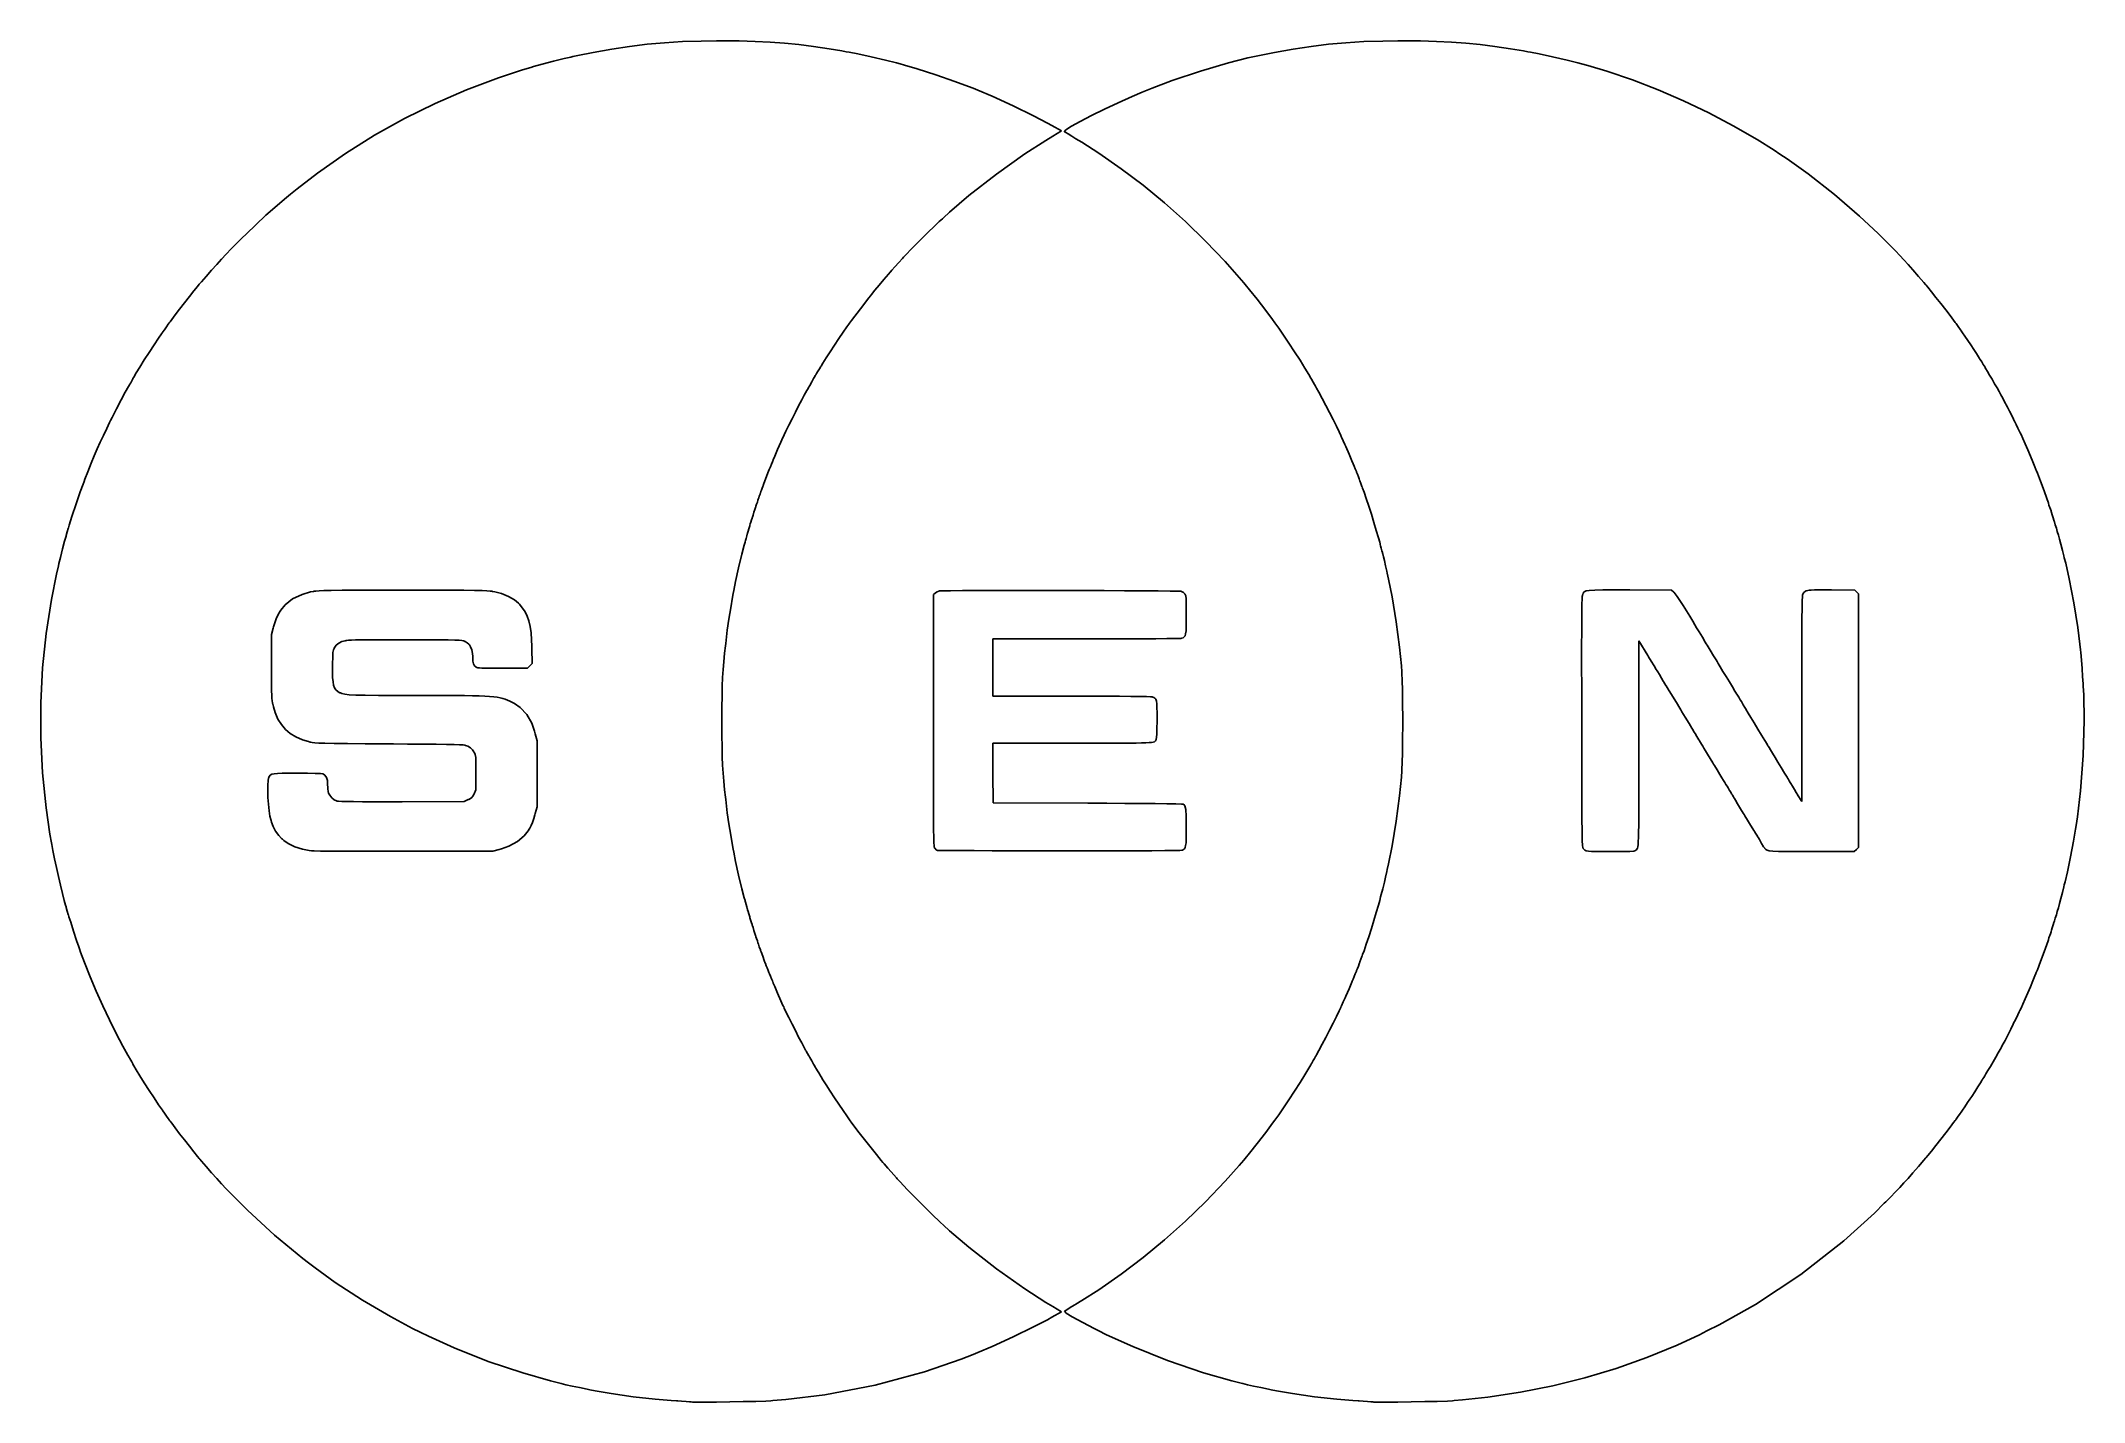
# Model space of a CAD drawing. Extents: x 0 to 31.2, y 0 to 20.8.
import ezdxf

# ---------------------------------------------------------------- set-up
doc = ezdxf.new("R2010")
doc.units = 0
doc.layers.get('0').update_dxf_attribs({"linetype": 'CONTINUOUS'})

msp = doc.modelspace()

# ---------------------------------------------------------------- linework, layer by layer
at = {"color": 7}
for p, q in [((8.21869, 20.5908), (8.44863, 20.6367)), ((8.44863, 20.6367), (8.73486, 20.6882)), ((8.73486, 20.6882), (9.00771, 20.7297)), ((9.00771, 20.7297), (9.27419, 20.7621)), ((9.27419, 20.7621), (9.54107, 20.786)), ((9.54107, 20.786), (9.81526, 20.8022)), ((9.81526, 20.8022), (10.1037, 20.8114)), ((10.1037, 20.8114), (10.3358, 20.8143)), ((10.3358, 20.8143), (10.4131, 20.8143)), ((10.4131, 20.8143), (10.4801, 20.8143)), ((10.4801, 20.8143), (10.6809, 20.8125)), ((10.6809, 20.8125), (10.9252, 20.8065)), ((10.9252, 20.8065), (11.1537, 20.7958)), ((11.1537, 20.7958), (11.3736, 20.7799)), ((11.3736, 20.7799), (11.5927, 20.7578)), ((11.5927, 20.7578), (11.8183, 20.729)), ((11.8183, 20.729), (12.0581, 20.6928)), ((12.0581, 20.6928), (12.2541, 20.6601)), ((12.2541, 20.6601), (12.3194, 20.6486)), ((12.3194, 20.6486), (12.3634, 20.641)), ((12.3634, 20.641), (12.495, 20.6149)), ((12.495, 20.6149), (12.7, 20.5703)), ((18.6354, 20.5908), (18.8653, 20.6367)), ((18.8653, 20.6367), (19.1515, 20.6882)), ((19.1515, 20.6882), (19.4243, 20.7297)), ((19.4243, 20.7297), (19.6908, 20.7621)), ((19.6908, 20.7621), (19.9578, 20.786)), ((19.9578, 20.786), (20.2319, 20.8022)), ((20.2319, 20.8022), (20.5203, 20.8114)), ((20.5203, 20.8114), (20.7525, 20.8143)), ((20.7525, 20.8143), (20.8299, 20.8143)), ((20.8299, 20.8143), (20.8968, 20.8143)), ((20.8968, 20.8143), (21.0976, 20.8125)), ((21.0976, 20.8125), (21.3419, 20.8065)), ((21.3419, 20.8065), (21.5703, 20.7958)), ((21.5703, 20.7958), (21.7903, 20.7799)), ((21.7903, 20.7799), (22.0094, 20.7578)), ((22.0094, 20.7578), (22.235, 20.729)), ((22.235, 20.729), (22.4747, 20.6928)), ((22.4747, 20.6928), (22.6708, 20.6601)), ((22.6708, 20.6601), (22.7361, 20.6486)), ((22.7361, 20.6486), (22.78, 20.641)), ((22.78, 20.641), (22.9117, 20.6149)), ((22.9117, 20.6149), (23.1167, 20.5703)), ((7.00293, 20.2508), (7.37213, 20.3719)), ((7.37213, 20.3719), (7.49647, 20.4081)), ((7.49647, 20.4081), (7.5395, 20.4204)), ((7.5395, 20.4204), (7.66911, 20.4564)), ((7.66911, 20.4564), (7.84511, 20.5031)), ((7.84511, 20.5031), (8.00825, 20.5439)), ((8.00825, 20.5439), (8.10867, 20.5675)), ((8.10867, 20.5675), (8.14231, 20.5747)), ((8.14231, 20.5747), (8.21869, 20.5908)), ((12.7, 20.5703), (12.9204, 20.5182)), ((12.9204, 20.5182), (13.0869, 20.4767)), ((13.0869, 20.4767), (13.1423, 20.4621)), ((13.1423, 20.4621), (13.2075, 20.4449)), ((13.2075, 20.4449), (13.4017, 20.3878)), ((13.4017, 20.3878), (13.6886, 20.2961)), ((17.2997, 20.2076), (17.7333, 20.3531)), ((17.7333, 20.3531), (18.1632, 20.4786)), ((18.1632, 20.4786), (18.4593, 20.5536)), ((18.4593, 20.5536), (18.559, 20.5747)), ((18.559, 20.5747), (18.6354, 20.5908)), ((23.1167, 20.5703), (23.3371, 20.5182)), ((23.3371, 20.5182), (23.5036, 20.4767)), ((23.5036, 20.4767), (23.559, 20.4621)), ((23.559, 20.4621), (23.6563, 20.4365)), ((23.6563, 20.4365), (23.9457, 20.3504)), ((23.9457, 20.3504), (24.3365, 20.2186)), ((6.03674, 19.8593), (6.51579, 20.0676)), ((6.51579, 20.0676), (7.00293, 20.2508)), ((13.6886, 20.2961), (13.9811, 20.1946)), ((13.9811, 20.1946), (14.1883, 20.1175)), ((14.1883, 20.1175), (14.2569, 20.0903)), ((14.2569, 20.0903), (14.3308, 20.0611)), ((14.3308, 20.0611), (14.5506, 19.9671)), ((16.69, 19.9656), (16.8415, 20.0308)), ((16.8415, 20.0308), (16.8924, 20.0518)), ((16.8924, 20.0518), (16.9931, 20.0932)), ((16.9931, 20.0932), (17.2997, 20.2076)), ((24.3365, 20.2186), (24.7285, 20.0679)), ((24.7285, 20.0679), (25.1181, 19.9)), ((5.56754, 19.6267), (6.03674, 19.8593)), ((14.5506, 19.9671), (14.8693, 19.8213)), ((14.8693, 19.8213), (15.1831, 19.6672)), ((16.0682, 19.6722), (16.2658, 19.7696)), ((16.2658, 19.7696), (16.4772, 19.8694)), ((16.4772, 19.8694), (16.69, 19.9656)), ((25.1181, 19.9), (25.5024, 19.7162)), ((25.5024, 19.7162), (25.8781, 19.5181)), ((4.66581, 19.0924), (5.10997, 19.3707)), ((5.10997, 19.3707), (5.56754, 19.6267)), ((15.1831, 19.6672), (15.3931, 19.5578)), ((15.3931, 19.5578), (15.4621, 19.5194)), ((15.4621, 19.5194), (15.6111, 19.4372)), ((15.6111, 19.4372), (15.4767, 19.3579)), ((15.6554, 19.4281), (15.6779, 19.4549)), ((15.6558, 19.4278), (15.6554, 19.4281)), ((15.6576, 19.4262), (15.6558, 19.4278)), ((15.6736, 19.4157), (15.6576, 19.4262)), ((15.7124, 19.3913), (15.6736, 19.4157)), ((15.6779, 19.4549), (15.7622, 19.5088)), ((15.7663, 19.3579), (15.7124, 19.3913)), ((15.7622, 19.5088), (15.8963, 19.5832)), ((15.8963, 19.5832), (16.0682, 19.6722)), ((25.8781, 19.5181), (26.2421, 19.3068)), ((4.23671, 18.7928), (4.66581, 19.0924)), ((15.0482, 19.0861), (14.6151, 18.779)), ((15.3676, 19.2932), (15.0482, 19.0861)), ((15.4767, 19.3579), (15.3676, 19.2932)), ((15.8139, 19.329), (15.7663, 19.3579)), ((15.8299, 19.3194), (15.8139, 19.329)), ((15.9182, 19.2661), (15.8299, 19.3194)), ((16.1789, 19.0986), (15.9182, 19.2661)), ((16.5215, 18.8607), (16.1789, 19.0986)), ((26.2421, 19.3068), (26.5053, 19.1417)), ((26.5053, 19.1417), (26.5912, 19.084)), ((26.5912, 19.084), (26.7008, 19.0107)), ((3.92551, 18.5551), (4.23671, 18.7928)), ((14.6151, 18.779), (14.1946, 18.4499)), ((16.8571, 18.6065), (16.5215, 18.8607)), ((26.7008, 19.0107), (27.0232, 18.781)), ((27.0232, 18.781), (27.4251, 18.4685)), ((3.76101, 18.4204), (3.8246, 18.4725)), ((3.8246, 18.4725), (3.92551, 18.5551)), ((14.1946, 18.4499), (13.899, 18.1985)), ((17.1844, 18.3368), (16.8571, 18.6065)), ((27.4251, 18.4685), (27.8082, 18.1372)), ((3.1441, 17.8624), (3.44814, 18.1479)), ((3.44814, 18.1479), (3.76101, 18.4204)), ((13.899, 18.1985), (13.8038, 18.1111)), ((17.5029, 18.0522), (17.1844, 18.3368)), ((27.8082, 18.1372), (28.0922, 17.8699)), ((3.06293, 17.7819), (3.08501, 17.8039)), ((3.08501, 17.8039), (3.1441, 17.8624)), ((13.5727, 17.8894), (13.4799, 17.7979)), ((13.6618, 17.9763), (13.5727, 17.8894)), ((13.7408, 18.0521), (13.6618, 17.9763)), ((13.7879, 18.0965), (13.7408, 18.0521)), ((13.8038, 18.1111), (13.7879, 18.0965)), ((17.8114, 17.7538), (17.5029, 18.0522)), ((28.0922, 17.8699), (28.184, 17.7778)), ((2.76975, 17.479), (2.8425, 17.5565)), ((2.8425, 17.5565), (2.91726, 17.6344)), ((2.91726, 17.6344), (2.99707, 17.7158)), ((2.99707, 17.7158), (3.06293, 17.7819)), ((13.1944, 17.5079), (13.1765, 17.4883)), ((13.2057, 17.5203), (13.1944, 17.5079)), ((13.2405, 17.5568), (13.2057, 17.5203)), ((13.3076, 17.6254), (13.2405, 17.5568)), ((13.3894, 17.7078), (13.3076, 17.6254)), ((13.4799, 17.7979), (13.3894, 17.7078)), ((18.1092, 17.4418), (17.8114, 17.7538)), ((28.184, 17.7778), (28.2076, 17.754)), ((28.2076, 17.754), (28.2787, 17.6828)), ((28.2787, 17.6828), (28.3567, 17.604)), ((28.3567, 17.604), (28.4236, 17.5347)), ((28.4236, 17.5347), (28.4863, 17.4681)), ((2.46175, 17.1324), (2.53315, 17.2146)), ((2.53315, 17.2146), (2.61811, 17.3113)), ((2.61811, 17.3113), (2.69596, 17.3983)), ((2.69596, 17.3983), (2.76975, 17.479)), ((12.9646, 17.2506), (12.8944, 17.1688)), ((12.9881, 17.2778), (12.9646, 17.2506)), ((12.9946, 17.2854), (12.9881, 17.2778)), ((13.0171, 17.3108), (12.9946, 17.2854)), ((13.0631, 17.3625), (13.0171, 17.3108)), ((13.1232, 17.4293), (13.0631, 17.3625)), ((13.1765, 17.4883), (13.1232, 17.4293)), ((18.3254, 17.1999), (18.1092, 17.4418)), ((18.3954, 17.1174), (18.3254, 17.1999)), ((28.4863, 17.4681), (28.5507, 17.3971)), ((28.5507, 17.3971), (28.6233, 17.315)), ((28.6233, 17.315), (28.7104, 17.215)), ((28.7104, 17.215), (28.7914, 17.1215)), ((2.20449, 16.8104), (2.27946, 16.9063)), ((2.27946, 16.9063), (2.34793, 16.9931)), ((2.34793, 16.9931), (2.4031, 17.0622)), ((2.4031, 17.0622), (2.42914, 17.0944)), ((2.42914, 17.0944), (2.4381, 17.1049)), ((2.4381, 17.1049), (2.46175, 17.1324)), ((12.6634, 16.8858), (12.5351, 16.7207)), ((12.6892, 16.9185), (12.6634, 16.8858)), ((12.7062, 16.94), (12.6892, 16.9185)), ((12.7577, 17.0046), (12.7062, 16.94)), ((12.8218, 17.0829), (12.7577, 17.0046)), ((12.8944, 17.1688), (12.8218, 17.0829)), ((18.4178, 17.0911), (18.3954, 17.1174)), ((18.4831, 17.0107), (18.4178, 17.0911)), ((18.5979, 16.8657), (18.4831, 17.0107)), ((18.7304, 16.6939), (18.5979, 16.8657)), ((28.7914, 17.1215), (28.8183, 17.0903)), ((28.8183, 17.0903), (28.8271, 17.0801)), ((28.8271, 17.0801), (28.8526, 17.0489)), ((28.8526, 17.0489), (28.9072, 16.9807)), ((28.9072, 16.9807), (28.9753, 16.8944)), ((28.9753, 16.8944), (29.05, 16.799)), ((1.98361, 16.5225), (2.00857, 16.5558)), ((2.00857, 16.5558), (2.06222, 16.6265)), ((2.06222, 16.6265), (2.12983, 16.7142)), ((2.12983, 16.7142), (2.20449, 16.8104)), ((12.5351, 16.7207), (12.399, 16.5414)), ((18.8364, 16.5539), (18.7304, 16.6939)), ((18.8715, 16.5069), (18.8364, 16.5539)), ((29.05, 16.799), (29.1243, 16.7032)), ((29.1243, 16.7032), (29.1917, 16.6156)), ((29.1917, 16.6156), (29.245, 16.5451)), ((1.73921, 16.1679), (1.80849, 16.2718)), ((1.80849, 16.2718), (1.85157, 16.3351)), ((1.85157, 16.3351), (1.86626, 16.356)), ((1.86626, 16.356), (1.87414, 16.3671)), ((1.87414, 16.3671), (1.89768, 16.4004)), ((1.89768, 16.4004), (1.92871, 16.4444)), ((1.92871, 16.4444), (1.95589, 16.4831)), ((1.95589, 16.4831), (1.97071, 16.5042)), ((1.97071, 16.5042), (1.97564, 16.5111)), ((1.97564, 16.5111), (1.98361, 16.5225)), ((12.2061, 16.2657), (12.1383, 16.1643)), ((12.2702, 16.3604), (12.2061, 16.2657)), ((12.3262, 16.4415), (12.2702, 16.3604)), ((12.3583, 16.4868), (12.3262, 16.4415)), ((12.3694, 16.5018), (12.3583, 16.4868)), ((12.399, 16.5414), (12.3694, 16.5018)), ((18.8864, 16.4869), (18.8715, 16.5069)), ((18.9299, 16.4257), (18.8864, 16.4869)), ((19.0035, 16.3186), (18.9299, 16.4257)), ((19.0862, 16.1946), (19.0035, 16.3186)), ((29.245, 16.5451), (29.2699, 16.5119)), ((29.2699, 16.5119), (29.2778, 16.5007)), ((29.2778, 16.5007), (29.2826, 16.4938)), ((29.2826, 16.4938), (29.315, 16.4476)), ((29.315, 16.4476), (29.349, 16.4001)), ((29.349, 16.4001), (29.3547, 16.3924)), ((29.3547, 16.3924), (29.3617, 16.3829)), ((29.3617, 16.3829), (29.3817, 16.3542)), ((29.3817, 16.3542), (29.4185, 16.3004)), ((29.4185, 16.3004), (29.4618, 16.2364)), ((1.52132, 15.8297), (1.58968, 15.9376)), ((1.58968, 15.9376), (1.66428, 16.0533)), ((1.66428, 16.0533), (1.73921, 16.1679)), ((12.0107, 15.9689), (11.9602, 15.8889)), ((12.0717, 16.0631), (12.0107, 15.9689)), ((12.1383, 16.1643), (12.0717, 16.0631)), ((19.1724, 16.0629), (19.0862, 16.1946)), ((19.256, 15.9328), (19.1724, 16.0629)), ((19.331, 15.8132), (19.256, 15.9328)), ((29.4618, 16.2364), (29.5079, 16.1674)), ((29.5079, 16.1674), (29.5532, 16.099)), ((29.5532, 16.099), (29.5942, 16.0367)), ((29.5942, 16.0367), (29.6271, 15.9858)), ((29.6271, 15.9858), (29.6433, 15.9603)), ((29.6433, 15.9603), (29.6486, 15.9517)), ((29.6486, 15.9517), (29.6526, 15.9447)), ((29.6526, 15.9447), (29.6751, 15.9076)), ((1.38189, 15.5904), (1.39811, 15.6186)), ((1.39811, 15.6186), (1.40907, 15.6383)), ((1.40907, 15.6383), (1.41314, 15.6444)), ((1.41314, 15.6536), (1.42714, 15.675)), ((1.41314, 15.6465), (1.41314, 15.6536)), ((1.41314, 15.6444), (1.41314, 15.6465)), ((1.42714, 15.675), (1.46517, 15.739)), ((1.46517, 15.739), (1.52132, 15.8297)), ((11.818, 15.6518), (11.7906, 15.6029)), ((11.8364, 15.6833), (11.818, 15.6518)), ((11.8462, 15.6996), (11.8364, 15.6833)), ((11.8496, 15.7049), (11.8462, 15.6996)), ((11.8534, 15.7111), (11.8496, 15.7049)), ((11.8649, 15.7299), (11.8534, 15.7111)), ((11.8804, 15.7553), (11.8649, 15.7299)), ((11.8992, 15.7868), (11.8804, 15.7553)), ((11.9182, 15.8192), (11.8992, 15.7868)), ((11.9246, 15.8299), (11.9182, 15.8192)), ((11.9332, 15.8447), (11.9246, 15.8299)), ((11.9602, 15.8889), (11.9332, 15.8447)), ((19.3915, 15.7133), (19.331, 15.8132)), ((19.4224, 15.6604), (19.3915, 15.7133)), ((19.4318, 15.6424), (19.4224, 15.6604)), ((19.4336, 15.6387), (19.4318, 15.6424)), ((19.4411, 15.6253), (19.4336, 15.6387)), ((19.4564, 15.5979), (19.4411, 15.6253)), ((29.6751, 15.9076), (29.694, 15.8772)), ((29.694, 15.8772), (29.6964, 15.8736)), ((29.6964, 15.8736), (29.6988, 15.8697)), ((29.6988, 15.8697), (29.7128, 15.8469)), ((29.7128, 15.8469), (29.7258, 15.8257)), ((29.7258, 15.8257), (29.7276, 15.8226)), ((29.7276, 15.8226), (29.7294, 15.8192)), ((29.7294, 15.8192), (29.7401, 15.8007)), ((29.7401, 15.8007), (29.7644, 15.7593)), ((29.7644, 15.7593), (29.7968, 15.7042)), ((29.7968, 15.7042), (29.8247, 15.6571)), ((29.8247, 15.6571), (29.8339, 15.6414)), ((29.8339, 15.6414), (29.8435, 15.6247)), ((29.8435, 15.6247), (29.8722, 15.5749)), ((1.16341, 15.1892), (1.23551, 15.3288)), ((1.23551, 15.3288), (1.29899, 15.4463)), ((1.29899, 15.4463), (1.34603, 15.5294)), ((1.34603, 15.5294), (1.36209, 15.5569)), ((1.36209, 15.5569), (1.36708, 15.5653)), ((1.36708, 15.5653), (1.38189, 15.5904)), ((11.6378, 15.3267), (11.5916, 15.2381)), ((11.6765, 15.3993), (11.6378, 15.3267)), ((11.6975, 15.4372), (11.6765, 15.3993)), ((11.7048, 15.4497), (11.6975, 15.4372)), ((11.7074, 15.4539), (11.7048, 15.4497)), ((11.7258, 15.4858), (11.7074, 15.4539)), ((11.7467, 15.5231), (11.7258, 15.4858)), ((11.7506, 15.5299), (11.7467, 15.5231)), ((11.7605, 15.5481), (11.7506, 15.5299)), ((11.7906, 15.6029), (11.7605, 15.5481)), ((19.4754, 15.5643), (19.4564, 15.5979)), ((19.4913, 15.5369), (19.4754, 15.5643)), ((19.4965, 15.5278), (19.4913, 15.5369)), ((19.5082, 15.5072), (19.4965, 15.5278)), ((19.5426, 15.4451), (19.5082, 15.5072)), ((19.595, 15.3483), (19.5426, 15.4451)), ((19.6507, 15.2428), (19.595, 15.3483)), ((29.8722, 15.5749), (29.9094, 15.51)), ((29.9094, 15.51), (29.9411, 15.4543)), ((29.9411, 15.4543), (29.9579, 15.4246)), ((29.9579, 15.4246), (29.9631, 15.4153)), ((29.9631, 15.4153), (29.9676, 15.4068)), ((29.9676, 15.4068), (29.9812, 15.3815)), ((29.9812, 15.3815), (30.0026, 15.3415)), ((30.0026, 15.3415), (30.0249, 15.3)), ((1.05984, 14.9822), (1.0746, 15.0122)), ((1.0746, 15.0122), (1.09663, 15.0565)), ((1.09663, 15.0565), (1.16341, 15.1892)), ((11.4901, 15.0382), (11.4413, 14.9396)), ((11.5413, 15.1397), (11.4901, 15.0382)), ((11.5916, 15.2381), (11.5413, 15.1397)), ((19.7072, 15.1335), (19.6507, 15.2428)), ((19.7617, 15.0261), (19.7072, 15.1335)), ((19.8115, 14.9258), (19.7617, 15.0261)), ((30.0249, 15.3), (30.0403, 15.2715)), ((30.0403, 15.2715), (30.0454, 15.2622)), ((30.0454, 15.2622), (30.0512, 15.251)), ((30.0512, 15.251), (30.0687, 15.2171)), ((30.0687, 15.2171), (30.0999, 15.1558)), ((30.0999, 15.1558), (30.1344, 15.0865)), ((30.1344, 15.0865), (30.16, 15.0347)), ((30.16, 15.0347), (30.1683, 15.0174)), ((30.1683, 15.0174), (30.1762, 15.0012)), ((30.1762, 15.0012), (30.2003, 14.9528)), ((0.871039, 14.5789), (0.91645, 14.6808)), ((0.91645, 14.6808), (0.964085, 14.7836)), ((0.964085, 14.7836), (1.01606, 14.8924)), ((1.01606, 14.8924), (1.05984, 14.9822)), ((11.32, 14.6826), (11.2696, 14.5687)), ((11.3521, 14.7533), (11.32, 14.6826)), ((11.3631, 14.7768), (11.3521, 14.7533)), ((11.3716, 14.7953), (11.3631, 14.7768)), ((11.3978, 14.8504), (11.3716, 14.7953)), ((11.4413, 14.9396), (11.3978, 14.8504)), ((19.8539, 14.8378), (19.8115, 14.9258)), ((19.8782, 14.7851), (19.8539, 14.8378)), ((19.886, 14.7674), (19.8782, 14.7851)), ((19.8901, 14.7581), (19.886, 14.7674)), ((19.9156, 14.7011), (19.8901, 14.7581)), ((19.9404, 14.6458), (19.9156, 14.7011)), ((30.2003, 14.9528), (30.2283, 14.8958)), ((30.2283, 14.8958), (30.2496, 14.8529)), ((30.2496, 14.8529), (30.2592, 14.8336)), ((30.2592, 14.8336), (30.261, 14.8299)), ((30.261, 14.8299), (30.2653, 14.8218)), ((30.2653, 14.8218), (30.2767, 14.7969)), ((30.2767, 14.7969), (30.3042, 14.7356)), ((30.3042, 14.7356), (30.3397, 14.6546)), ((0.778213, 14.3576), (0.825683, 14.4728)), ((0.825683, 14.4728), (0.871039, 14.5789)), ((11.1905, 14.3806), (11.1768, 14.3465)), ((11.1975, 14.3978), (11.1905, 14.3806)), ((11.1996, 14.4028), (11.1975, 14.3978)), ((11.2035, 14.4135), (11.1996, 14.4028)), ((11.2251, 14.4653), (11.2035, 14.4135)), ((11.2696, 14.5687), (11.2251, 14.4653)), ((19.9444, 14.6372), (19.9404, 14.6458)), ((19.9549, 14.614), (19.9444, 14.6372)), ((20.0053, 14.499), (19.9549, 14.614)), ((20.0475, 14.3981), (20.0053, 14.499)), ((20.0538, 14.3819), (20.0475, 14.3981)), ((20.0569, 14.3746), (20.0538, 14.3819)), ((20.0661, 14.3524), (20.0569, 14.3746)), ((30.3397, 14.6546), (30.3796, 14.5622)), ((30.3796, 14.5622), (30.4203, 14.4674)), ((30.4203, 14.4674), (30.4581, 14.3782)), ((30.4581, 14.3782), (30.4892, 14.3036)), ((0.653212, 14.0411), (0.668349, 14.0799)), ((0.668349, 14.0799), (0.682781, 14.1171)), ((0.682781, 14.1171), (0.726508, 14.2285)), ((0.726508, 14.2285), (0.778213, 14.3576)), ((11.0895, 14.1308), (11.0545, 14.0351)), ((11.1324, 14.2385), (11.0895, 14.1308)), ((11.1423, 14.2622), (11.1324, 14.2385)), ((11.1468, 14.2731), (11.1423, 14.2622)), ((11.1602, 14.3056), (11.1468, 14.2731)), ((11.1768, 14.3465), (11.1602, 14.3056)), ((20.0818, 14.3139), (20.0661, 14.3524)), ((20.0992, 14.2717), (20.0818, 14.3139)), ((20.1118, 14.2411), (20.0992, 14.2717)), ((20.1163, 14.231), (20.1118, 14.2411)), ((20.1203, 14.221), (20.1163, 14.231)), ((20.1322, 14.191), (20.1203, 14.221)), ((20.1474, 14.1522), (20.1322, 14.191)), ((20.16, 14.119), (20.1474, 14.1522)), ((20.1665, 14.1012), (20.16, 14.119)), ((20.1683, 14.0956), (20.1665, 14.1012)), ((20.1701, 14.0897), (20.1683, 14.0956)), ((20.1846, 14.0492), (20.1701, 14.0897)), ((30.4892, 14.3036), (30.505, 14.2647)), ((30.505, 14.2647), (30.51, 14.2518)), ((30.51, 14.2518), (30.5267, 14.2096)), ((30.5267, 14.2096), (30.5757, 14.0829)), ((30.5757, 14.0829), (30.6311, 13.9358)), ((0.545899, 13.737), (0.610514, 13.9239)), ((0.610514, 13.9239), (0.653212, 14.0411)), ((10.9601, 13.7661), (10.9485, 13.7313)), ((10.9696, 13.795), (10.9601, 13.7661)), ((10.9743, 13.8098), (10.9696, 13.795)), ((10.9756, 13.8142), (10.9743, 13.8098)), ((10.9769, 13.8184), (10.9756, 13.8142)), ((10.9814, 13.8319), (10.9769, 13.8184)), ((10.9903, 13.8574), (10.9814, 13.8319)), ((11.001, 13.8874), (10.9903, 13.8574)), ((11.0093, 13.9107), (11.001, 13.8874)), ((11.0121, 13.9185), (11.0093, 13.9107)), ((11.015, 13.926), (11.0121, 13.9185)), ((11.0237, 13.9486), (11.015, 13.926)), ((11.0342, 13.9772), (11.0237, 13.9486)), ((11.0429, 14.0014), (11.0342, 13.9772)), ((11.0472, 14.0137), (11.0429, 14.0014)), ((11.0486, 14.0174), (11.0472, 14.0137)), ((11.0545, 14.0351), (11.0486, 14.0174)), ((20.2017, 14.0043), (20.1846, 14.0492)), ((20.2049, 13.9965), (20.2017, 14.0043)), ((20.2122, 13.9772), (20.2049, 13.9965)), ((20.2333, 13.9189), (20.2122, 13.9772)), ((20.2676, 13.8193), (20.2333, 13.9189)), ((20.3057, 13.7043), (20.2676, 13.8193)), ((30.6311, 13.9358), (30.6719, 13.8216)), ((30.6719, 13.8216), (30.6904, 13.7663)), ((30.6904, 13.7663), (30.6944, 13.7517)), ((30.6944, 13.7517), (30.6954, 13.7473)), ((30.6954, 13.7473), (30.7036, 13.7201)), ((0.442492, 13.4149), (0.482856, 13.5445)), ((0.482856, 13.5445), (0.545899, 13.737)), ((10.8524, 13.4304), (10.8472, 13.4136)), ((10.8618, 13.4605), (10.8524, 13.4304)), ((10.8723, 13.4943), (10.8618, 13.4605)), ((10.8803, 13.5194), (10.8723, 13.4943)), ((10.8829, 13.5278), (10.8803, 13.5194)), ((10.8856, 13.5371), (10.8829, 13.5278)), ((10.8941, 13.565), (10.8856, 13.5371)), ((10.9079, 13.6088), (10.8941, 13.565)), ((10.9224, 13.6538), (10.9079, 13.6088)), ((10.9326, 13.6843), (10.9224, 13.6538)), ((10.936, 13.6944), (10.9326, 13.6843)), ((10.9391, 13.7037), (10.936, 13.6944)), ((10.9485, 13.7313), (10.9391, 13.7037)), ((20.3454, 13.5804), (20.3057, 13.7043)), ((20.3847, 13.4542), (20.3454, 13.5804)), ((20.4215, 13.3321), (20.3847, 13.4542)), ((30.7036, 13.7201), (30.7133, 13.6934)), ((30.7133, 13.6934), (30.7153, 13.6892)), ((30.7153, 13.6892), (30.7171, 13.6848)), ((30.7171, 13.6848), (30.7268, 13.6576)), ((30.7268, 13.6576), (30.735, 13.6309)), ((30.735, 13.6309), (30.7361, 13.6267)), ((30.7361, 13.6267), (30.7374, 13.6223)), ((30.7374, 13.6223), (30.7426, 13.6049)), ((30.7426, 13.6049), (30.7536, 13.5692)), ((30.7536, 13.5692), (30.7675, 13.5245)), ((30.7675, 13.5245), (30.779, 13.4879)), ((30.779, 13.4879), (30.7829, 13.4757)), ((30.7829, 13.4757), (30.7874, 13.4617)), ((30.7874, 13.4617), (30.8004, 13.4195)), ((0.340983, 13.0505), (0.371419, 13.1679)), ((0.371419, 13.1679), (0.388129, 13.2294)), ((0.388129, 13.2294), (0.393337, 13.2465)), ((0.393337, 13.2465), (0.396158, 13.2559)), ((0.396158, 13.2559), (0.412706, 13.3114)), ((0.412706, 13.3114), (0.427681, 13.3637)), ((0.427681, 13.3637), (0.429796, 13.3715)), ((0.429796, 13.3715), (0.442492, 13.4149)), ((10.7725, 13.1528), (10.7597, 13.1076)), ((10.7742, 13.159), (10.7725, 13.1528)), ((10.7793, 13.1777), (10.7742, 13.159)), ((10.7884, 13.2105), (10.7793, 13.1777)), ((10.7986, 13.247), (10.7884, 13.2105)), ((10.8063, 13.274), (10.7986, 13.247)), ((10.809, 13.283), (10.8063, 13.274)), ((10.8114, 13.2919), (10.809, 13.283)), ((10.8189, 13.3187), (10.8114, 13.2919)), ((10.8291, 13.3541), (10.8189, 13.3187)), ((10.8384, 13.3852), (10.8291, 13.3541)), ((10.8436, 13.4023), (10.8384, 13.3852)), ((10.8454, 13.408), (10.8436, 13.4023)), ((10.8472, 13.4136), (10.8454, 13.408)), ((20.4539, 13.2208), (20.4215, 13.3321)), ((20.4735, 13.1503), (20.4539, 13.2208)), ((20.4797, 13.1267), (20.4735, 13.1503)), ((20.4817, 13.1191), (20.4797, 13.1267)), ((20.4874, 13.0963), (20.4817, 13.1191)), ((30.8004, 13.4195), (30.8161, 13.3677)), ((30.8161, 13.3677), (30.8311, 13.3161)), ((30.8311, 13.3161), (30.8468, 13.2605)), ((30.8468, 13.2605), (30.8642, 13.1966)), ((30.8642, 13.1966), (30.8844, 13.1202)), ((30.8844, 13.1202), (30.9086, 13.0271)), ((0.277724, 12.7934), (0.285047, 12.8245)), ((0.285047, 12.8245), (0.307781, 12.9179)), ((0.307781, 12.9179), (0.340983, 13.0505)), ((10.7242, 12.9713), (10.674, 12.7627)), ((10.7597, 13.1076), (10.7242, 12.9713)), ((20.4968, 13.0596), (20.4874, 13.0963)), ((20.5068, 13.0213), (20.4968, 13.0596)), ((20.5139, 12.9949), (20.5068, 13.0213)), ((20.5163, 12.9861), (20.5139, 12.9949)), ((20.5199, 12.9724), (20.5163, 12.9861)), ((20.5307, 12.9309), (20.5199, 12.9724)), ((20.5453, 12.8712), (20.5307, 12.9309)), ((20.5635, 12.792), (20.5453, 12.8712)), ((30.9086, 13.0271), (30.9307, 12.9417)), ((30.9307, 12.9417), (30.9381, 12.9132)), ((30.9381, 12.9132), (30.9589, 12.833)), ((30.9589, 12.833), (31.0129, 12.59)), ((0.170301, 12.2789), (0.247504, 12.6656)), ((0.247504, 12.6656), (0.277724, 12.7934)), ((10.6277, 12.5525), (10.5996, 12.413)), ((10.674, 12.7627), (10.6277, 12.5525)), ((20.5828, 12.7071), (20.5635, 12.792)), ((20.5892, 12.6788), (20.5828, 12.7071)), ((20.6096, 12.5889), (20.5892, 12.6788)), ((20.6631, 12.3173), (20.6096, 12.5889)), ((31.0129, 12.59), (31.0833, 12.223)), ((0.089681, 11.7574), (0.170301, 12.2789)), ((3.743, 12.1955), (3.67535, 12.1142)), ((3.85682, 12.2848), (3.743, 12.1955)), ((4.00038, 12.3527), (3.85682, 12.2848)), ((4.13043, 12.3911), (4.00038, 12.3527)), ((4.17458, 12.3996), (4.13043, 12.3911)), ((4.1836, 12.4014), (4.17458, 12.3996)), ((4.21094, 12.4055), (4.1836, 12.4014)), ((4.25993, 12.4101), (4.21094, 12.4055)), ((4.33453, 12.4134), (4.25993, 12.4101)), ((4.4476, 12.4157), (4.33453, 12.4134)), ((4.61208, 12.4172), (4.4476, 12.4157)), ((4.84093, 12.418), (4.61208, 12.4172)), ((5.14703, 12.4183), (4.84093, 12.418)), ((5.44422, 12.4184), (5.14703, 12.4183)), ((5.54335, 12.4184), (5.44422, 12.4184)), ((5.64214, 12.4184), (5.54335, 12.4184)), ((5.93869, 12.4183), (5.64214, 12.4184)), ((6.24442, 12.418), (5.93869, 12.4183)), ((6.47319, 12.4172), (6.24442, 12.418)), ((6.63797, 12.4157), (6.47319, 12.4172)), ((6.75151, 12.4134), (6.63797, 12.4157)), ((6.82667, 12.4101), (6.75151, 12.4134)), ((6.87625, 12.4055), (6.82667, 12.4101)), ((6.90397, 12.4014), (6.87625, 12.4055)), ((6.91314, 12.3996), (6.90397, 12.4014)), ((6.94694, 12.393), (6.91314, 12.3996)), ((7.04725, 12.3669), (6.94694, 12.393)), ((7.1575, 12.3247), (7.04725, 12.3669)), ((7.24843, 12.2708), (7.1575, 12.3247)), ((7.30729, 12.2215), (7.24843, 12.2708)), ((7.3246, 12.2028), (7.30729, 12.2215)), ((7.33713, 12.1893), (7.3246, 12.2028)), ((7.37224, 12.1462), (7.33713, 12.1893)), ((10.5813, 12.3122), (10.5525, 12.1495)), ((10.5913, 12.3663), (10.5813, 12.3122)), ((10.5996, 12.413), (10.5913, 12.3663)), ((13.6527, 12.3517), (13.6788, 12.3757)), ((13.6527, 10.4257), (13.6527, 12.3517)), ((13.6788, 12.3757), (13.6824, 12.3791)), ((13.6824, 12.3791), (13.7067, 12.3949)), ((13.7067, 12.3949), (13.7326, 12.4059)), ((13.7326, 12.4059), (13.7371, 12.407)), ((13.7371, 12.407), (13.7494, 12.4093)), ((13.7494, 12.4093), (13.7879, 12.409)), ((13.7879, 12.409), (13.9114, 12.4105)), ((13.9114, 12.4105), (14.0969, 12.4118)), ((14.0969, 12.4118), (14.3342, 12.4128)), ((14.3342, 12.4128), (14.6129, 12.4134)), ((14.6129, 12.4134), (14.9226, 12.4136)), ((14.9226, 12.4136), (15.2528, 12.4136)), ((15.2528, 12.4136), (15.5933, 12.4134)), ((15.5933, 12.4134), (15.9335, 12.4128)), ((15.9335, 12.4128), (16.2632, 12.4119)), ((16.2632, 12.4119), (16.5719, 12.4108)), ((16.5719, 12.4108), (16.8492, 12.4094)), ((16.8492, 12.4094), (17.0849, 12.4079)), ((17.0849, 12.4079), (17.2682, 12.406)), ((17.2682, 12.406), (17.3892, 12.404)), ((17.3892, 12.404), (17.4264, 12.4049)), ((17.4264, 12.4049), (17.4371, 12.4018)), ((17.4371, 12.4018), (17.4437, 12.4)), ((17.4437, 12.4), (17.4718, 12.3854)), ((17.4718, 12.3854), (17.4931, 12.3634)), ((17.4931, 12.3634), (17.4965, 12.358)), ((17.4965, 12.358), (17.5, 12.3521)), ((17.5, 12.3521), (17.5076, 12.3323)), ((17.5076, 12.3323), (17.5139, 12.2869)), ((17.5139, 12.2869), (17.5167, 12.1989)), ((17.5167, 12.1989), (17.5174, 12.0838)), ((20.7258, 11.9365), (20.6631, 12.3173)), ((23.5646, 12.2231), (23.5633, 12.1653)), ((23.566, 12.2673), (23.5646, 12.2231)), ((23.5678, 12.2998), (23.566, 12.2673)), ((23.5697, 12.3227), (23.5678, 12.2998)), ((23.5719, 12.338), (23.5697, 12.3227)), ((23.5738, 12.3453), (23.5719, 12.338)), ((23.5746, 12.3475), (23.5738, 12.3453)), ((23.5771, 12.3542), (23.5746, 12.3475)), ((23.5847, 12.3739), (23.5771, 12.3542)), ((23.599, 12.3934), (23.5847, 12.3739)), ((23.6268, 12.4071), (23.599, 12.3934)), ((23.6774, 12.4158), (23.6268, 12.4071)), ((23.7604, 12.4207), (23.6774, 12.4158)), ((23.8851, 12.4226), (23.7604, 12.4207)), ((24.061, 12.4226), (23.8851, 12.4226)), ((24.2383, 12.4218), (24.061, 12.4226)), ((24.2975, 12.4216), (24.2383, 12.4218)), ((24.9318, 12.4184), (24.2975, 12.4216)), ((24.9704, 12.3872), (24.9318, 12.4184)), ((24.976, 12.3827), (24.9704, 12.3872)), ((24.9896, 12.365), (24.976, 12.3827)), ((25.0217, 12.3205), (24.9896, 12.365)), ((25.0633, 12.259), (25.0217, 12.3205)), ((25.1113, 12.1855), (25.0633, 12.259)), ((25.1622, 12.105), (25.1113, 12.1855)), ((26.9311, 12.2549), (26.929, 12.144)), ((26.9337, 12.3218), (26.9311, 12.2549)), ((26.9347, 12.3432), (26.9337, 12.3218)), ((26.9371, 12.3497), (26.9347, 12.3432)), ((26.9392, 12.3554), (26.9371, 12.3497)), ((26.9557, 12.3812), (26.9392, 12.3554)), ((26.98, 12.4018), (26.9557, 12.3812)), ((26.9861, 12.4048), (26.98, 12.4018)), ((26.9892, 12.4065), (26.9861, 12.4048)), ((26.9992, 12.4107), (26.9892, 12.4065)), ((27.0151, 12.4153), (26.9992, 12.4107)), ((27.0378, 12.4185), (27.0151, 12.4153)), ((27.0707, 12.4206), (27.0378, 12.4185)), ((27.1175, 12.4219), (27.0707, 12.4206)), ((27.1821, 12.4223), (27.1175, 12.4219)), ((27.2679, 12.4222), (27.1821, 12.4223)), ((27.351, 12.4217), (27.2679, 12.4222)), ((27.3788, 12.4216), (27.351, 12.4217)), ((27.7361, 12.4184), (27.3788, 12.4216)), ((27.7642, 12.3892), (27.7361, 12.4184)), ((27.7933, 12.3611), (27.7642, 12.3892)), ((27.7933, 8.48406), (27.7933, 12.3611)), ((31.0833, 12.223), (31.1425, 11.8496)), ((3.58464, 11.9214), (3.56674, 11.8606)), ((3.60476, 11.9794), (3.58464, 11.9214)), ((3.62722, 12.0287), (3.60476, 11.9794)), ((3.64996, 12.0704), (3.62722, 12.0287)), ((3.65793, 12.084), (3.64996, 12.0704)), ((3.67535, 12.1142), (3.65793, 12.084)), ((7.41178, 12.0864), (7.37224, 12.1462)), ((7.44385, 12.0211), (7.41178, 12.0864)), ((7.46907, 11.948), (7.44385, 12.0211)), ((7.48817, 11.8646), (7.46907, 11.948)), ((10.5246, 11.9772), (10.5013, 11.8092)), ((10.5525, 12.1495), (10.5246, 11.9772)), ((17.5169, 11.9386), (17.5156, 11.8563)), ((17.5174, 12.0188), (17.5169, 11.9386)), ((17.5174, 12.0838), (17.5174, 12.0455)), ((17.5174, 12.0455), (17.5174, 12.0188)), ((20.7758, 11.5493), (20.7258, 11.9365)), ((23.561, 11.8905), (23.5606, 11.7585)), ((23.5615, 12.001), (23.561, 11.8905)), ((23.5624, 12.0919), (23.5615, 12.001)), ((23.5633, 12.1653), (23.5624, 12.0919)), ((25.2131, 12.0228), (25.1622, 12.105)), ((25.2601, 11.944), (25.2131, 12.0228)), ((25.2907, 11.8913), (25.2601, 11.944)), ((25.3006, 11.8736), (25.2907, 11.8913)), ((25.3024, 11.8702), (25.3006, 11.8736)), ((25.3176, 11.8445), (25.3024, 11.8702)), ((26.9274, 11.9841), (26.9261, 11.77)), ((26.929, 12.144), (26.9274, 11.9841)), ((0.035753, 11.2303), (0.089681, 11.7574)), ((3.56104, 11.8403), (3.53396, 11.7413)), ((3.53396, 11.7413), (3.53396, 11.2517)), ((3.56674, 11.8606), (3.56104, 11.8403)), ((4.49957, 11.5467), (4.52311, 11.5789)), ((4.52311, 11.5789), (4.56076, 11.6106)), ((4.56076, 11.6106), (4.61051, 11.6329)), ((4.61051, 11.6329), (4.65994, 11.6457)), ((4.65994, 11.6457), (4.67665, 11.6486)), ((4.67665, 11.6486), (4.68463, 11.65)), ((4.68463, 11.65), (4.70882, 11.6528)), ((4.70882, 11.6528), (4.75424, 11.6561)), ((4.75424, 11.6561), (4.81814, 11.6586)), ((4.81814, 11.6586), (4.90593, 11.6604)), ((4.90593, 11.6604), (5.02285, 11.6614)), ((5.02285, 11.6614), (5.17421, 11.6618)), ((5.17421, 11.6618), (5.3654, 11.6617)), ((5.3654, 11.6617), (5.54258, 11.6613)), ((5.54258, 11.6613), (5.60167, 11.6611)), ((5.60167, 11.6611), (5.67008, 11.6609)), ((5.67008, 11.6609), (5.87554, 11.6601)), ((5.87554, 11.6601), (6.08274, 11.659)), ((6.08274, 11.659), (6.23329, 11.6576)), ((6.23329, 11.6576), (6.33718, 11.6557)), ((6.33718, 11.6557), (6.4044, 11.6528)), ((6.4044, 11.6528), (6.44493, 11.6488)), ((6.44493, 11.6488), (6.46886, 11.6434)), ((6.46886, 11.6434), (6.48182, 11.6381)), ((6.48182, 11.6381), (6.48606, 11.6361)), ((6.48606, 11.6361), (6.49257, 11.633)), ((6.49257, 11.633), (6.52599, 11.613)), ((6.52599, 11.613), (6.55268, 11.5918)), ((6.55268, 11.5918), (6.55583, 11.5882)), ((6.55583, 11.5882), (6.56261, 11.581)), ((6.56261, 11.581), (6.57807, 11.5544)), ((7.50179, 11.7688), (7.48817, 11.8646)), ((7.51058, 11.6579), (7.50179, 11.7688)), ((7.51454, 11.5619), (7.51058, 11.6579)), ((7.51519, 11.5298), (7.51454, 11.5619)), ((10.4722, 11.5686), (10.4592, 11.4567)), ((10.4767, 11.6059), (10.4722, 11.5686)), ((10.4826, 11.6568), (10.4767, 11.6059)), ((10.5013, 11.8092), (10.4826, 11.6568)), ((15.9839, 11.6736), (14.559, 11.6736)), ((14.559, 11.6736), (14.559, 10.7986)), ((16.066, 11.6736), (15.9839, 11.6736)), ((16.3122, 11.6738), (16.066, 11.6736)), ((16.6004, 11.6744), (16.3122, 11.6738)), ((16.8479, 11.6753), (16.6004, 11.6744)), ((17.0538, 11.6765), (16.8479, 11.6753)), ((17.2172, 11.678), (17.0538, 11.6765)), ((17.3375, 11.6798), (17.2172, 11.678)), ((17.4138, 11.6818), (17.3375, 11.6798)), ((17.4394, 11.6825), (17.4138, 11.6818)), ((17.4454, 11.684), (17.4394, 11.6825)), ((17.4511, 11.6857), (17.4454, 11.684)), ((17.4679, 11.6918), (17.4511, 11.6857)), ((17.4851, 11.7033), (17.4679, 11.6918)), ((17.4979, 11.7221), (17.4851, 11.7033)), ((17.5067, 11.7515), (17.4979, 11.7221)), ((17.5124, 11.7951), (17.5067, 11.7515)), ((17.5156, 11.8563), (17.5124, 11.7951)), ((23.5606, 11.7585), (23.5603, 11.6029)), ((23.5603, 11.6029), (23.5603, 11.4218)), ((24.434, 10.0809), (24.434, 11.6465)), ((24.434, 11.6465), (24.5694, 11.4226)), ((25.3544, 11.7833), (25.3176, 11.8445)), ((25.4053, 11.699), (25.3544, 11.7833)), ((25.4501, 11.6253), (25.4053, 11.699)), ((25.4653, 11.6007), (25.4501, 11.6253)), ((25.4801, 11.576), (25.4653, 11.6007)), ((25.5253, 11.5016), (25.4801, 11.576)), ((26.9261, 11.77), (26.9251, 11.4968)), ((31.1425, 11.8496), (31.1757, 11.5928)), ((31.1757, 11.5928), (31.184, 11.5069)), ((3.53396, 11.2517), (3.53386, 11.2122)), ((4.46685, 11.24), (4.46729, 11.2653)), ((4.46729, 11.2653), (4.46772, 11.2966)), ((4.46772, 11.2966), (4.46972, 11.3905)), ((4.46972, 11.3905), (4.47364, 11.4639)), ((4.47364, 11.4639), (4.4809, 11.5054)), ((4.4809, 11.5054), (4.48964, 11.5279)), ((4.48964, 11.5279), (4.49333, 11.535)), ((4.49333, 11.535), (4.49957, 11.5467)), ((6.57807, 11.5544), (6.59554, 11.5074)), ((6.59554, 11.5074), (6.60693, 11.4516)), ((6.60693, 11.4516), (6.61106, 11.4064)), ((6.61106, 11.4064), (6.61106, 11.3913)), ((6.61106, 11.3913), (6.61106, 11.3772)), ((6.61106, 11.3772), (6.61372, 11.3348)), ((6.61372, 11.3348), (6.62244, 11.2932)), ((6.62244, 11.2932), (6.63824, 11.2636)), ((6.63824, 11.2636), (6.65539, 11.2473)), ((6.65539, 11.2473), (6.66206, 11.2434)), ((7.44646, 11.2257), (7.51938, 11.2986)), ((7.51938, 11.2986), (7.51519, 11.5298)), ((10.4456, 11.3261), (10.4353, 11.2049)), ((10.4592, 11.4567), (10.4456, 11.3261)), ((20.804, 11.2638), (20.7758, 11.5493)), ((20.811, 11.1684), (20.804, 11.2638)), ((23.5603, 11.4218), (23.5603, 11.2133)), ((24.5694, 11.4226), (24.5828, 11.4007)), ((24.5828, 11.4007), (24.6229, 11.3346)), ((24.6229, 11.3346), (24.6681, 11.2604)), ((24.6681, 11.2604), (24.7003, 11.2076)), ((25.5767, 11.4166), (25.5253, 11.5016)), ((25.614, 11.3547), (25.5767, 11.4166)), ((25.6297, 11.3283), (25.614, 11.3547)), ((25.6319, 11.3247), (25.6297, 11.3283)), ((25.6356, 11.3184), (25.6319, 11.3247)), ((25.6469, 11.2995), (25.6356, 11.3184)), ((25.6781, 11.248), (25.6469, 11.2995)), ((25.7204, 11.1783), (25.6781, 11.248)), ((26.9251, 11.4968), (26.9247, 11.1594)), ((31.184, 11.5069), (31.1878, 11.4676)), ((31.1878, 11.4676), (31.1989, 11.3493)), ((31.1989, 11.3493), (31.2096, 11.2229)), ((0.008681, 10.6989), (0.035753, 11.2303)), ((3.53386, 11.2122), (3.53369, 11.0935)), ((3.53369, 11.0935), (3.53386, 10.9722)), ((3.53386, 10.9722), (3.53467, 10.8815)), ((4.46647, 11.1641), (4.46685, 11.24)), ((4.46853, 11.082), (4.46647, 11.1641)), ((4.47412, 11.0167), (4.46853, 11.082)), ((4.48394, 10.9656), (4.47412, 11.0167)), ((4.49858, 10.9261), (4.48394, 10.9656)), ((6.66206, 11.2434), (6.66471, 11.2419)), ((6.66471, 11.2419), (6.6735, 11.2382)), ((6.6735, 11.2382), (6.68978, 11.2341)), ((6.68978, 11.2341), (6.71414, 11.231)), ((6.71414, 11.231), (6.74968, 11.2287)), ((6.74968, 11.2287), (6.79975, 11.2272)), ((6.79975, 11.2272), (6.86757, 11.2263)), ((6.86757, 11.2263), (6.95638, 11.2259)), ((6.95638, 11.2259), (7.04113, 11.2257)), ((7.04113, 11.2257), (7.06939, 11.2257)), ((7.06939, 11.2257), (7.44646, 11.2257)), ((10.4231, 10.9534), (10.4201, 10.8044)), ((10.428, 11.0838), (10.4231, 10.9534)), ((10.4353, 11.2049), (10.428, 11.0838)), ((20.8131, 11.1391), (20.811, 11.1684)), ((20.8167, 11.0509), (20.8131, 11.1391)), ((20.821, 10.8826), (20.8167, 11.0509)), ((23.5603, 11.2133), (23.5604, 10.9752)), ((23.5604, 10.9752), (23.5607, 10.7057)), ((24.7003, 11.2076), (24.7136, 11.1861)), ((24.7136, 11.1861), (24.7153, 11.184)), ((24.7153, 11.184), (24.7235, 11.1707)), ((24.7235, 11.1707), (24.7481, 11.1304)), ((24.7481, 11.1304), (24.7813, 11.0756)), ((24.7813, 11.0756), (24.8083, 11.0307)), ((24.8083, 11.0307), (24.8207, 11.0101)), ((24.8207, 11.0101), (24.8225, 11.0069)), ((24.8225, 11.0069), (24.8235, 11.0049)), ((24.8235, 11.0049), (24.8338, 10.9867)), ((24.8338, 10.9867), (24.8478, 10.9643)), ((24.8478, 10.9643), (24.8507, 10.9601)), ((24.8507, 10.9601), (24.8535, 10.9557)), ((24.8535, 10.9557), (24.8696, 10.9296)), ((25.7689, 11.0982), (25.7204, 11.1783)), ((25.8189, 11.0159), (25.7689, 11.0982)), ((25.8656, 10.9393), (25.8189, 11.0159)), ((25.9037, 10.8764), (25.8656, 10.9393)), ((26.9247, 11.1594), (26.9246, 10.8544)), ((31.2096, 11.2229), (31.2181, 11.0992)), ((31.2181, 11.0992), (31.2246, 10.987)), ((31.2246, 10.987), (31.2267, 10.9497)), ((31.2267, 10.9497), (31.2339, 10.8198)), ((0.008464, 10.1647), (0.008681, 10.6989)), ((3.53467, 10.8815), (3.5364, 10.8152)), ((3.5364, 10.8152), (3.53928, 10.7667)), ((3.53928, 10.7667), (3.54346, 10.7298)), ((3.54346, 10.7298), (3.54921, 10.6981)), ((3.54921, 10.6981), (3.55485, 10.6734)), ((3.55485, 10.6734), (3.55686, 10.6653)), ((3.55686, 10.6653), (3.56401, 10.6361)), ((3.56401, 10.6361), (3.59088, 10.5499)), ((4.51882, 10.8956), (4.49858, 10.9261)), ((4.54531, 10.8717), (4.51882, 10.8956)), ((4.57004, 10.8561), (4.54531, 10.8717)), ((4.57872, 10.8517), (4.57004, 10.8561)), ((4.58615, 10.8479), (4.57872, 10.8517)), ((4.60975, 10.8385), (4.58615, 10.8479)), ((4.65321, 10.8284), (4.60975, 10.8385)), ((4.72, 10.8209), (4.65321, 10.8284)), ((4.82101, 10.8156), (4.72, 10.8209)), ((4.96724, 10.8121), (4.82101, 10.8156)), ((5.16949, 10.8102), (4.96724, 10.8121)), ((5.43881, 10.8092), (5.16949, 10.8102)), ((5.69922, 10.809), (5.43881, 10.8092)), ((5.78603, 10.809), (5.69922, 10.809)), ((5.83886, 10.809), (5.78603, 10.809)), ((5.9974, 10.809), (5.83886, 10.809)), ((6.18294, 10.8088), (5.9974, 10.809)), ((6.34467, 10.8083), (6.18294, 10.8088)), ((6.48465, 10.8072), (6.34467, 10.8083)), ((6.60493, 10.8056), (6.48465, 10.8072)), ((6.70757, 10.8031), (6.60493, 10.8056)), ((6.79465, 10.7997), (6.70757, 10.8031)), ((6.86817, 10.7953), (6.79465, 10.7997)), ((6.93018, 10.7896), (6.86817, 10.7953)), ((6.98281, 10.7824), (6.93018, 10.7896)), ((7.028, 10.7737), (6.98281, 10.7824)), ((7.06787, 10.7633), (7.028, 10.7737)), ((7.10449, 10.7511), (7.06787, 10.7633)), ((7.13986, 10.7369), (7.10449, 10.7511)), ((7.17611, 10.7205), (7.13986, 10.7369)), ((7.20546, 10.7064), (7.17611, 10.7205)), ((7.21522, 10.7017), (7.20546, 10.7064)), ((7.24744, 10.686), (7.21522, 10.7017)), ((7.33697, 10.624), (7.24744, 10.686)), ((7.43485, 10.5201), (7.33697, 10.624)), ((10.4187, 10.6274), (10.4183, 10.4668)), ((10.4201, 10.8044), (10.4187, 10.6274)), ((14.559, 10.7986), (15.76, 10.7986)), ((15.76, 10.7986), (15.8304, 10.7986)), ((15.8304, 10.7986), (16.0415, 10.7984)), ((16.0415, 10.7984), (16.2871, 10.7978)), ((16.2871, 10.7978), (16.4964, 10.7969)), ((16.4964, 10.7969), (16.6694, 10.7956)), ((16.6694, 10.7956), (16.8063, 10.794)), ((16.8063, 10.794), (16.9068, 10.792)), ((16.9068, 10.792), (16.9708, 10.7898)), ((16.9708, 10.7898), (16.9922, 10.789)), ((16.9922, 10.789), (16.9985, 10.7872)), ((16.9985, 10.7872), (17.0042, 10.7857)), ((17.0042, 10.7857), (17.021, 10.7801)), ((17.021, 10.7801), (17.0382, 10.7696)), ((17.0382, 10.7696), (17.0507, 10.7523)), ((17.0507, 10.7523), (17.0593, 10.7247)), ((17.0593, 10.7247), (17.0647, 10.6832)), ((17.0647, 10.6832), (17.0678, 10.6243)), ((17.0678, 10.6243), (17.0692, 10.5445)), ((20.8236, 10.6685), (20.821, 10.8826)), ((20.8246, 10.4771), (20.8236, 10.6685)), ((23.5607, 10.7057), (23.561, 10.4785)), ((24.8696, 10.9296), (24.8847, 10.9046)), ((24.8847, 10.9046), (24.8871, 10.9007)), ((24.8871, 10.9007), (24.8892, 10.8968)), ((24.8892, 10.8968), (24.9068, 10.8673)), ((24.9068, 10.8673), (24.949, 10.7972)), ((24.949, 10.7972), (25.0078, 10.7008)), ((25.0078, 10.7008), (25.0594, 10.6164)), ((25.9225, 10.8454), (25.9037, 10.8764)), ((25.9288, 10.8351), (25.9225, 10.8454)), ((25.9315, 10.8304), (25.9288, 10.8351)), ((25.9414, 10.8143), (25.9315, 10.8304)), ((25.9604, 10.7829), (25.9414, 10.8143)), ((25.9831, 10.745), (25.9604, 10.7829)), ((26.001, 10.715), (25.9831, 10.745)), ((26.0069, 10.7049), (26.001, 10.715)), ((26.0128, 10.6948), (26.0069, 10.7049)), ((26.0307, 10.6648), (26.0128, 10.6948)), ((26.0533, 10.6269), (26.0307, 10.6648)), ((26.0724, 10.5955), (26.0533, 10.6269)), ((26.9246, 10.7528), (26.9236, 9.19026)), ((26.9246, 10.8544), (26.9246, 10.7528)), ((31.2339, 10.8198), (31.2408, 10.4293)), ((3.59088, 10.5499), (3.63282, 10.4499)), ((3.63282, 10.4499), (3.68414, 10.3638)), ((3.68414, 10.3638), (3.74604, 10.2904)), ((7.51064, 10.3876), (7.43485, 10.5201)), ((7.55556, 10.2655), (7.51064, 10.3876)), ((10.4183, 10.4668), (10.4183, 10.4132)), ((10.4183, 10.4132), (10.4183, 10.3597)), ((10.4183, 10.3597), (10.4187, 10.199)), ((13.6527, 10.3413), (13.6527, 10.4257)), ((13.6527, 10.0882), (13.6527, 10.3413)), ((17.0686, 10.3147), (17.0663, 10.2239)), ((17.0694, 10.4089), (17.0686, 10.3147)), ((17.0692, 10.5445), (17.0694, 10.4664)), ((17.0694, 10.4664), (17.0694, 10.4403)), ((17.0694, 10.4403), (17.0694, 10.4089)), ((20.8236, 10.158), (20.8246, 10.3494)), ((20.8246, 10.4132), (20.8246, 10.4771)), ((20.8246, 10.3494), (20.8246, 10.4132)), ((23.561, 10.4785), (23.561, 10.4028)), ((23.561, 10.4028), (23.5611, 10.3238)), ((23.5611, 10.3238), (23.5615, 10.0869)), ((25.0594, 10.6164), (25.0767, 10.5882)), ((25.0767, 10.5882), (25.0938, 10.5602)), ((25.0938, 10.5602), (25.1449, 10.4759)), ((25.1449, 10.4759), (25.2032, 10.3799)), ((25.2032, 10.3799), (25.2451, 10.3105)), ((25.2451, 10.3105), (25.2624, 10.2815)), ((26.0821, 10.5794), (26.0724, 10.5955)), ((26.085, 10.5747), (26.0821, 10.5794)), ((26.0906, 10.5656), (26.085, 10.5747)), ((26.1069, 10.5383), (26.0906, 10.5656)), ((26.1464, 10.4732), (26.1069, 10.5383)), ((26.1971, 10.3893), (26.1464, 10.4732)), ((26.2533, 10.2964), (26.1971, 10.3893)), ((31.2408, 10.4293), (31.2275, 9.89344)), ((0.035102, 9.62907), (0.008464, 10.1647)), ((3.74604, 10.2904), (3.81993, 10.2284)), ((3.81993, 10.2284), (3.90712, 10.1765)), ((3.90712, 10.1765), (4.0089, 10.1333)), ((4.0089, 10.1333), (4.0969, 10.1052)), ((4.0969, 10.1052), (4.12668, 10.0975)), ((4.12668, 10.0975), (4.13417, 10.0957)), ((4.13417, 10.0957), (4.1569, 10.0907)), ((4.1569, 10.0907), (4.1959, 10.0853)), ((4.1959, 10.0853), (4.25635, 10.0812)), ((4.25635, 10.0812), (4.35097, 10.0781)), ((4.35097, 10.0781), (4.4924, 10.0756)), ((4.4924, 10.0756), (4.69336, 10.0736)), ((4.69336, 10.0736), (4.96653, 10.0716)), ((4.96653, 10.0716), (5.23508, 10.07)), ((5.23508, 10.07), (5.3246, 10.0694)), ((5.3246, 10.0694), (5.39686, 10.069)), ((5.39686, 10.069), (5.61382, 10.0675)), ((5.61382, 10.0675), (5.85499, 10.0655)), ((5.85499, 10.0655), (6.0516, 10.0634)), ((6.0516, 10.0634), (6.20714, 10.0611)), ((6.20714, 10.0611), (6.32503, 10.0587)), ((6.32503, 10.0587), (6.40886, 10.056)), ((6.40886, 10.056), (6.46203, 10.053)), ((6.46203, 10.053), (6.48178, 10.0513)), ((6.48178, 10.0513), (6.48812, 10.0496)), ((6.48812, 10.0496), (6.50054, 10.0464)), ((6.50054, 10.0464), (6.53678, 10.0327)), ((6.53678, 10.0327), (6.57601, 10.0093)), ((6.57601, 10.0093), (6.60721, 9.97846)), ((7.56625, 10.2236), (7.55556, 10.2655)), ((7.59435, 10.1163), (7.56625, 10.2236)), ((7.59332, 9.61111), (7.59435, 10.1163)), ((10.4187, 10.199), (10.4201, 10.0221)), ((10.4201, 10.0221), (10.4231, 9.87304)), ((13.6527, 9.79258), (13.6527, 10.0882)), ((15.7725, 10.0799), (14.559, 10.0799)), ((14.559, 10.0799), (14.561, 9.62358)), ((15.8304, 10.0799), (15.7725, 10.0799)), ((16.0042, 10.0799), (15.8304, 10.0799)), ((16.2054, 10.0799), (16.0042, 10.0799)), ((16.3788, 10.08), (16.2054, 10.0799)), ((16.5261, 10.0803), (16.3788, 10.08)), ((16.6497, 10.081), (16.5261, 10.0803)), ((16.7517, 10.0821), (16.6497, 10.081)), ((16.8342, 10.0837), (16.7517, 10.0821)), ((16.8994, 10.0859), (16.8342, 10.0837)), ((16.9494, 10.0888), (16.8994, 10.0859)), ((16.9865, 10.0925), (16.9494, 10.0888)), ((17.0128, 10.0971), (16.9865, 10.0925)), ((17.0303, 10.1028), (17.0128, 10.0971)), ((17.0414, 10.1094), (17.0303, 10.1028)), ((17.0481, 10.1173), (17.0414, 10.1094)), ((17.0525, 10.1266), (17.0481, 10.1173)), ((17.0557, 10.1346), (17.0525, 10.1266)), ((17.0568, 10.1372), (17.0557, 10.1346)), ((17.0589, 10.1419), (17.0568, 10.1372)), ((17.0624, 10.1655), (17.0589, 10.1419)), ((17.0663, 10.2239), (17.0624, 10.1655)), ((20.821, 9.94379), (20.8236, 10.158)), ((23.5615, 10.0869), (23.5621, 9.80783)), ((24.434, 10.0066), (24.434, 10.0809)), ((24.434, 9.78347), (24.434, 10.0066)), ((25.2624, 10.2815), (25.2642, 10.2778)), ((25.2642, 10.2778), (25.2663, 10.2741)), ((25.2663, 10.2741), (25.2799, 10.2513)), ((25.2799, 10.2513), (25.294, 10.2283)), ((25.294, 10.2283), (25.2964, 10.2247)), ((25.2964, 10.2247), (25.2988, 10.2208)), ((25.2988, 10.2208), (25.3064, 10.2082)), ((25.3064, 10.2082), (25.321, 10.1843)), ((25.321, 10.1843), (25.3382, 10.1561)), ((25.3382, 10.1561), (25.3514, 10.1341)), ((25.3514, 10.1341), (25.3558, 10.1267)), ((25.3558, 10.1267), (25.361, 10.1181)), ((25.361, 10.1181), (25.3765, 10.0922)), ((25.3765, 10.0922), (25.394, 10.0629)), ((25.394, 10.0629), (25.411, 10.0346)), ((25.411, 10.0346), (25.43, 10.0032)), ((25.43, 10.0032), (25.4536, 9.96431)), ((26.309, 10.2045), (26.2533, 10.2964)), ((26.3582, 10.1234), (26.309, 10.2045)), ((26.3949, 10.0629), (26.3582, 10.1234)), ((26.4085, 10.0405), (26.3949, 10.0629)), ((26.4132, 10.033), (26.4085, 10.0405)), ((26.4158, 10.0285), (26.4132, 10.033)), ((26.4239, 10.015), (26.4158, 10.0285)), ((26.446, 9.97874), (26.4239, 10.015)), ((6.60721, 9.97846), (6.62674, 9.94954)), ((6.62674, 9.94954), (6.63189, 9.93924)), ((6.63189, 9.93924), (6.63612, 9.93093)), ((6.63612, 9.93093), (6.64692, 9.90506)), ((6.64692, 9.90506), (6.65468, 9.86035)), ((6.65468, 9.86035), (6.6575, 9.77696)), ((6.6575, 9.77696), (6.65793, 9.66433)), ((10.4231, 9.87304), (10.428, 9.74262)), ((10.428, 9.74262), (10.4353, 9.62153)), ((13.6528, 9.53603), (13.6527, 9.79258)), ((20.811, 9.65799), (20.8131, 9.68733)), ((20.8131, 9.68733), (20.8167, 9.77556)), ((20.8167, 9.77556), (20.821, 9.94379)), ((23.5621, 9.80783), (23.5626, 9.56337)), ((24.434, 9.52518), (24.434, 9.78347)), ((25.4536, 9.96431), (25.4844, 9.91363)), ((25.4844, 9.91363), (25.5249, 9.847)), ((25.5249, 9.847), (25.5644, 9.78185)), ((25.5644, 9.78185), (25.5776, 9.7601)), ((25.5776, 9.7601), (25.5911, 9.73807)), ((25.5911, 9.73807), (25.6317, 9.67199)), ((26.4772, 9.92697), (26.446, 9.97874)), ((26.5161, 9.86268), (26.4772, 9.92697)), ((26.5608, 9.78885), (26.5161, 9.86268)), ((26.6096, 9.70839), (26.5608, 9.78885)), ((26.6606, 9.62418), (26.6096, 9.70839)), ((31.2275, 9.89344), (31.1871, 9.35444)), ((0.088759, 9.09338), (0.035102, 9.62907)), ((3.4764, 9.43858), (3.47597, 9.34924)), ((3.48133, 9.50965), (3.4764, 9.43858)), ((3.48682, 9.54438), (3.48133, 9.50965)), ((3.49126, 9.55485), (3.48682, 9.54438)), ((3.49354, 9.56033), (3.49126, 9.55485)), ((3.50163, 9.57628), (3.49354, 9.56033)), ((3.51557, 9.59256), (3.50163, 9.57628)), ((3.53765, 9.60439), (3.51557, 9.59256)), ((3.57249, 9.61247), (3.53765, 9.60439)), ((3.62472, 9.61751), (3.57249, 9.61247)), ((3.69894, 9.62022), (3.62472, 9.61751)), ((3.79975, 9.62136), (3.69894, 9.62022)), ((3.89882, 9.62153), (3.79975, 9.62136)), ((3.93186, 9.62153), (3.89882, 9.62153)), ((3.97021, 9.62153), (3.93186, 9.62153)), ((4.08535, 9.62076), (3.97021, 9.62153)), ((4.20226, 9.61854), (4.08535, 9.62076)), ((4.28033, 9.61496), (4.20226, 9.61854)), ((4.31207, 9.61193), (4.28033, 9.61496)), ((4.31728, 9.61008), (4.31207, 9.61193)), ((4.32639, 9.60688), (4.31728, 9.61008)), ((4.3514, 9.59044), (4.32639, 9.60688)), ((4.37468, 9.55826), (4.3514, 9.59044)), ((4.38803, 9.51167), (4.37468, 9.55826)), ((4.39231, 9.46442), (4.38803, 9.51167)), ((4.39231, 9.44863), (4.39231, 9.46442)), ((4.39231, 9.43978), (4.39231, 9.44863)), ((4.39318, 9.41314), (4.39231, 9.43978)), ((4.39567, 9.37804), (4.39318, 9.41314)), ((4.39931, 9.34728), (4.39567, 9.37804)), ((6.65793, 9.66433), (6.65793, 9.62674)), ((6.65793, 9.62674), (6.65793, 9.36632)), ((7.59332, 9.1059), (7.59332, 9.61111)), ((10.4353, 9.62153), (10.4456, 9.50032)), ((10.4456, 9.50032), (10.4592, 9.36979)), ((10.4592, 9.36979), (10.4722, 9.25782)), ((13.6531, 9.31575), (13.6528, 9.53603)), ((14.561, 9.62358), (14.5642, 9.1684)), ((20.7758, 9.27713), (20.804, 9.56267)), ((20.804, 9.56267), (20.811, 9.65799)), ((23.5626, 9.56337), (23.5632, 9.35113)), ((24.4339, 9.30317), (24.434, 9.52518)), ((25.6317, 9.67199), (25.6732, 9.604)), ((25.6732, 9.604), (25.7049, 9.55203)), ((25.7049, 9.55203), (25.7294, 9.51193)), ((25.7294, 9.51193), (25.749, 9.47954)), ((25.749, 9.47954), (25.7663, 9.45074)), ((25.7663, 9.45074), (25.7836, 9.42133)), ((25.7836, 9.42133), (25.7988, 9.39572)), ((25.7988, 9.39572), (25.8038, 9.38715)), ((25.8038, 9.38715), (25.8081, 9.37983)), ((25.8081, 9.37983), (25.8214, 9.35786)), ((26.6992, 9.56049), (26.6606, 9.62418)), ((26.7121, 9.53922), (26.6992, 9.56049)), ((26.7151, 9.53401), (26.7121, 9.53922)), ((26.7322, 9.50592), (26.7151, 9.53401)), ((26.7467, 9.48199), (26.7322, 9.50592)), ((26.7485, 9.47885), (26.7467, 9.48199)), ((26.7567, 9.46506), (26.7485, 9.47885)), ((26.7814, 9.42372), (26.7567, 9.46506)), ((26.8128, 9.37115), (26.7814, 9.42372)), ((26.8385, 9.329), (26.8128, 9.37115)), ((0.145887, 8.69206), (0.088759, 9.09338)), ((3.47597, 9.34924), (3.47965, 9.24929)), ((3.47965, 9.24929), (3.48693, 9.14649)), ((3.48693, 9.14649), (3.4975, 9.0485)), ((4.40224, 9.33018), (4.39931, 9.34728)), ((4.40375, 9.32465), (4.40224, 9.33018)), ((4.40685, 9.31392), (4.40375, 9.32465)), ((4.42324, 9.28369), (4.40685, 9.31392)), ((4.45503, 9.24528), (4.42324, 9.28369)), ((4.49425, 9.21425), (4.45503, 9.24528)), ((4.52507, 9.19835), (4.49425, 9.21425)), ((4.53603, 9.19547), (4.52507, 9.19835)), ((4.54161, 9.19396), (4.53603, 9.19547)), ((4.55946, 9.19265), (4.54161, 9.19396)), ((4.60835, 9.19026), (4.55946, 9.19265)), ((4.68435, 9.18837), (4.60835, 9.19026)), ((4.78911, 9.1869), (4.68435, 9.18837)), ((4.92437, 9.18599), (4.78911, 9.1869)), ((5.09174, 9.18554), (4.92437, 9.18599)), ((5.29303, 9.1856), (5.09174, 9.18554)), ((5.4706, 9.18593), (5.29303, 9.1856)), ((5.52979, 9.18608), (5.4706, 9.18593)), ((6.48085, 9.18924), (5.52979, 9.18608)), ((6.54124, 9.21733), (6.48085, 9.18924)), ((6.54958, 9.22136), (6.54124, 9.21733)), ((6.57422, 9.2346), (6.54958, 9.22136)), ((6.59603, 9.25108), (6.57422, 9.2346)), ((6.61253, 9.27289), (6.59603, 9.25108)), ((6.62571, 9.29753), (6.61253, 9.27289)), ((6.62978, 9.30588), (6.62571, 9.29753)), ((6.65793, 9.36632), (6.62978, 9.30588)), ((7.56625, 9.00694), (7.59332, 9.1059)), ((10.4722, 9.25782), (10.4767, 9.22049)), ((10.4767, 9.22049), (10.4826, 9.16965)), ((10.4826, 9.16965), (10.5013, 9.01719)), ((13.6533, 9.12885), (13.6531, 9.31575)), ((13.6538, 8.9726), (13.6533, 9.12885)), ((14.5642, 9.1684), (16.0121, 9.16319)), ((16.0121, 9.16319), (16.0849, 9.16292)), ((16.0849, 9.16292), (16.3033, 9.16189)), ((16.3033, 9.16189), (16.5756, 9.16032)), ((16.5756, 9.16032), (16.8228, 9.15858)), ((16.8228, 9.15858), (17.039, 9.15668)), ((17.039, 9.15668), (17.2182, 9.15474)), ((17.2182, 9.15474), (17.3546, 9.15267)), ((17.3546, 9.15267), (17.4419, 9.15061)), ((17.4419, 9.15061), (17.4725, 9.1499)), ((17.4725, 9.1499), (17.4746, 9.1486)), ((17.4746, 9.1486), (17.4814, 9.14415)), ((17.4814, 9.14415), (17.4965, 9.12278)), ((17.4965, 9.12278), (17.5096, 9.06842)), ((17.5096, 9.06842), (17.5157, 8.96642)), ((20.7258, 8.88992), (20.7758, 9.27713)), ((23.5632, 9.35113), (23.5639, 9.16883)), ((23.5639, 9.16883), (23.5646, 9.01417)), ((24.4329, 8.95692), (24.4335, 9.11475)), ((24.4335, 9.11475), (24.4339, 9.30317)), ((25.8214, 9.35786), (25.8385, 9.32975)), ((25.8385, 9.32975), (25.8531, 9.30615)), ((25.8531, 9.30615), (25.8607, 9.29394)), ((25.8607, 9.29394), (25.8631, 9.29025)), ((25.8631, 9.29025), (25.8654, 9.28635)), ((25.8654, 9.28635), (25.8797, 9.26281)), ((25.8797, 9.26281), (25.8933, 9.23981)), ((25.8933, 9.23981), (25.8954, 9.23611)), ((25.8954, 9.23611), (25.8972, 9.23247)), ((25.8972, 9.23247), (25.9112, 9.20861)), ((25.9112, 9.20861), (25.9443, 9.15321)), ((25.9443, 9.15321), (25.99, 9.07807)), ((25.99, 9.07807), (26.03, 9.01297)), ((26.8508, 9.30903), (26.8385, 9.329)), ((26.8537, 9.30485), (26.8508, 9.30903)), ((26.8553, 9.30203), (26.8537, 9.30485)), ((26.8707, 9.27647), (26.8553, 9.30203)), ((26.8913, 9.24365), (26.8707, 9.27647)), ((26.8954, 9.23714), (26.8913, 9.24365)), ((26.9236, 9.19026), (26.8954, 9.23714)), ((31.1871, 9.35444), (31.1406, 8.9566)), ((3.4975, 9.0485), (3.51085, 8.96294)), ((3.51085, 8.96294), (3.52154, 8.91357)), ((3.52154, 8.91357), (3.52664, 8.89757)), ((3.52664, 8.89757), (3.5339, 8.875)), ((3.5339, 8.875), (3.55968, 8.80832)), ((3.55968, 8.80832), (3.59733, 8.73481)), ((7.45796, 8.73861), (7.47353, 8.76633)), ((7.47353, 8.76633), (7.48112, 8.77989)), ((7.48112, 8.77989), (7.50293, 8.82107)), ((7.50293, 8.82107), (7.52453, 8.86985)), ((7.52453, 8.86985), (7.54383, 8.92703)), ((7.54383, 8.92703), (7.56087, 8.98693)), ((7.56087, 8.98693), (7.56625, 9.00694)), ((10.5013, 9.01719), (10.5246, 8.84928)), ((10.5246, 8.84928), (10.5525, 8.67692)), ((13.6545, 8.84407), (13.6538, 8.9726)), ((13.6553, 8.74056), (13.6545, 8.84407)), ((17.5157, 8.96642), (17.5174, 8.83979)), ((17.5174, 8.77219), (17.5169, 8.69601)), ((17.5174, 8.83979), (17.5174, 8.79758)), ((17.5174, 8.79758), (17.5174, 8.77219)), ((20.6631, 8.50911), (20.7258, 8.88992)), ((23.5646, 9.01417), (23.5654, 8.88476)), ((23.5654, 8.88476), (23.5664, 8.77832)), ((23.5664, 8.77832), (23.5675, 8.69254)), ((24.4304, 8.72217), (24.4319, 8.82704)), ((24.4319, 8.82704), (24.4329, 8.95692)), ((26.03, 9.01297), (26.0433, 8.99132)), ((26.0433, 8.99132), (26.0565, 8.96951)), ((26.0565, 8.96951), (26.0963, 8.90403)), ((26.0963, 8.90403), (26.1421, 8.82844)), ((26.1421, 8.82844), (26.1761, 8.77268)), ((26.1761, 8.77268), (26.191, 8.74838)), ((26.191, 8.74838), (26.1933, 8.74447)), ((31.1111, 8.76406), (31.0801, 8.58262)), ((31.1204, 8.82465), (31.1111, 8.76406)), ((31.1406, 8.9566), (31.1204, 8.82465)), ((0.169379, 8.55903), (0.145887, 8.69206)), ((0.174479, 8.52983), (0.169379, 8.55903)), ((0.190918, 8.44233), (0.174479, 8.52983)), ((0.216635, 8.31424), (0.190918, 8.44233)), ((3.59733, 8.73481), (3.64339, 8.67111)), ((3.64339, 8.67111), (3.68625, 8.62522)), ((3.68625, 8.62522), (3.70167, 8.61111)), ((3.70167, 8.61111), (3.72092, 8.59326)), ((3.72092, 8.59326), (3.78618, 8.54775)), ((3.78618, 8.54775), (3.88911, 8.49696)), ((3.88911, 8.49696), (4.00922, 8.45925)), ((4.00922, 8.45925), (4.11111, 8.43918)), ((4.11111, 8.43918), (4.1454, 8.43506)), ((4.1454, 8.43506), (4.15582, 8.43375)), ((4.15582, 8.43375), (4.1881, 8.43321)), ((4.1881, 8.43321), (4.28114, 8.43158)), ((6.91835, 8.42985), (7.0121, 8.45383)), ((7.0121, 8.45383), (7.05072, 8.46371)), ((7.05072, 8.46371), (7.16357, 8.50532)), ((7.16357, 8.50532), (7.29275, 8.57574)), ((7.29275, 8.57574), (7.39697, 8.66331)), ((7.39697, 8.66331), (7.45796, 8.73861)), ((10.5525, 8.67692), (10.5813, 8.51426)), ((10.5813, 8.51426), (10.5913, 8.46007)), ((10.5913, 8.46007), (10.5996, 8.41342)), ((13.6564, 8.65918), (13.6553, 8.74056)), ((13.6578, 8.59711), (13.6564, 8.65918)), ((13.6594, 8.55154), (13.6578, 8.59711)), ((13.6615, 8.51964), (13.6594, 8.55154)), ((13.6638, 8.49864), (13.6615, 8.51964)), ((13.6667, 8.48568), (13.6638, 8.49864)), ((13.6699, 8.47792), (13.6667, 8.48568)), ((13.6725, 8.47385), (13.6699, 8.47792)), ((13.6736, 8.47254), (13.6725, 8.47385)), ((13.6764, 8.46892), (13.6736, 8.47254)), ((13.6952, 8.45231), (13.6764, 8.46892)), ((13.7149, 8.44185), (13.6952, 8.45231)), ((13.7183, 8.44129), (13.7149, 8.44185)), ((13.7214, 8.44081), (13.7183, 8.44129)), ((13.7604, 8.44049), (13.7214, 8.44081)), ((13.8723, 8.43961), (13.7604, 8.44049)), ((14.0464, 8.43869), (13.8723, 8.43961)), ((14.275, 8.43782), (14.0464, 8.43869)), ((14.5503, 8.43696), (14.275, 8.43782)), ((14.8649, 8.43619), (14.5503, 8.43696)), ((15.2108, 8.43554), (14.8649, 8.43619)), ((15.4883, 8.43517), (15.2108, 8.43554)), ((15.5808, 8.43506), (15.4883, 8.43517)), ((15.6928, 8.435), (15.5808, 8.43506)), ((16.0287, 8.4349), (15.6928, 8.435)), ((16.4115, 8.43511), (16.0287, 8.4349)), ((16.731, 8.43576), (16.4115, 8.43511)), ((16.9894, 8.43679), (16.731, 8.43576)), ((17.1887, 8.43832), (16.9894, 8.43679)), ((17.331, 8.44021), (17.1887, 8.43832)), ((17.4183, 8.44265), (17.331, 8.44021)), ((17.4469, 8.44342), (17.4183, 8.44265)), ((17.4526, 8.44547), (17.4469, 8.44342)), ((17.4578, 8.44726), (17.4526, 8.44547)), ((17.4725, 8.45415), (17.4578, 8.44726)), ((17.4879, 8.46653), (17.4725, 8.45415)), ((17.4993, 8.48583), (17.4879, 8.46653)), ((17.5072, 8.51531), (17.4993, 8.48583)), ((17.5125, 8.558), (17.5072, 8.51531)), ((17.5156, 8.61719), (17.5125, 8.558)), ((17.5169, 8.69601), (17.5156, 8.61719)), ((20.6096, 8.23753), (20.6631, 8.50911)), ((23.5675, 8.69254), (23.5687, 8.62517)), ((23.5687, 8.62517), (23.5703, 8.57374)), ((23.5703, 8.57374), (23.5719, 8.53603)), ((23.5719, 8.53603), (23.574, 8.50965)), ((23.574, 8.50965), (23.5763, 8.4924)), ((23.5763, 8.4924), (23.5789, 8.48182)), ((23.5789, 8.48182), (23.5808, 8.47711)), ((23.5808, 8.47711), (23.5818, 8.47569)), ((23.5818, 8.47569), (23.5849, 8.4714)), ((23.5849, 8.4714), (23.5949, 8.45888)), ((23.5949, 8.45888), (23.6099, 8.44618)), ((23.6099, 8.44618), (23.6312, 8.43707)), ((23.6312, 8.43707), (23.664, 8.43093)), ((24.3553, 8.43153), (24.3747, 8.43664)), ((24.3747, 8.43664), (24.3797, 8.44026)), ((24.3797, 8.44026), (24.3822, 8.44194)), ((24.3822, 8.44194), (24.3899, 8.44661)), ((24.3899, 8.44661), (24.3986, 8.45258)), ((24.3986, 8.45258), (24.406, 8.4611)), ((24.406, 8.4611), (24.4124, 8.47487)), ((24.4124, 8.47487), (24.4176, 8.49681)), ((24.4176, 8.49681), (24.4221, 8.52968)), ((24.4221, 8.52968), (24.4256, 8.57628)), ((24.4256, 8.57628), (24.4283, 8.63954)), ((24.4283, 8.63954), (24.4304, 8.72217)), ((26.1933, 8.74447), (26.1957, 8.74083)), ((26.1957, 8.74083), (26.2035, 8.72808)), ((26.2035, 8.72808), (26.2188, 8.70296)), ((26.2188, 8.70296), (26.2372, 8.67258)), ((26.2372, 8.67258), (26.2519, 8.64839)), ((26.2519, 8.64839), (26.2569, 8.64031)), ((26.2569, 8.64031), (26.2617, 8.63226)), ((26.2617, 8.63226), (26.2761, 8.60796)), ((26.2761, 8.60796), (26.2951, 8.57585)), ((26.2951, 8.57585), (26.3113, 8.5479)), ((26.3113, 8.5479), (26.3199, 8.53276)), ((26.3199, 8.53276), (26.3225, 8.52778)), ((26.3225, 8.52778), (26.3253, 8.52285)), ((26.3253, 8.52285), (26.3421, 8.49653)), ((26.3421, 8.49653), (26.3576, 8.47439)), ((26.3576, 8.47439), (26.36, 8.47151)), ((26.36, 8.47151), (26.3635, 8.46739)), ((26.3635, 8.46739), (26.375, 8.45574)), ((26.375, 8.45574), (26.395, 8.44385)), ((26.395, 8.44385), (26.4283, 8.43533)), ((26.4283, 8.43533), (26.4833, 8.42964)), ((27.7257, 8.42361), (27.7589, 8.45383)), ((27.7589, 8.45383), (27.7933, 8.48406)), ((31.0801, 8.58262), (31.0347, 8.34158)), ((0.245335, 8.17958), (0.216635, 8.31424)), ((0.275879, 8.04329), (0.245335, 8.17958)), ((4.28114, 8.43158), (4.41868, 8.43024)), ((4.41868, 8.43024), (4.59483, 8.4291)), ((4.59483, 8.4291), (4.80388, 8.42828)), ((4.80388, 8.42828), (5.03982, 8.42779)), ((5.03982, 8.42779), (5.29693, 8.42763)), ((5.29693, 8.42763), (5.50125, 8.42774)), ((5.50125, 8.42774), (5.56939, 8.42779)), ((5.56939, 8.42779), (6.91835, 8.42985)), ((10.5996, 8.41342), (10.6277, 8.27393)), ((10.6277, 8.27393), (10.674, 8.06375)), ((20.5828, 8.11931), (20.5892, 8.14757)), ((20.5892, 8.14757), (20.6096, 8.23753)), ((23.664, 8.43093), (23.7128, 8.42708)), ((23.7128, 8.42708), (23.7821, 8.42503)), ((23.7821, 8.42503), (23.8768, 8.4241)), ((23.8768, 8.4241), (23.9704, 8.42372)), ((23.9704, 8.42372), (24.0017, 8.42361)), ((24.0017, 8.42361), (24.0479, 8.42361)), ((24.0479, 8.42361), (24.1867, 8.42421)), ((24.1867, 8.42421), (24.2978, 8.42649)), ((24.2978, 8.42649), (24.3553, 8.43153)), ((26.4833, 8.42964), (26.5682, 8.42617)), ((26.5682, 8.42617), (26.6913, 8.42437)), ((26.6913, 8.42437), (26.8608, 8.42372)), ((26.8608, 8.42372), (27.0289, 8.42361)), ((27.0289, 8.42361), (27.085, 8.42361)), ((27.085, 8.42361), (27.7257, 8.42361)), ((31.0347, 8.34158), (30.9865, 8.11421)), ((0.307075, 7.91032), (0.275879, 8.04329)), ((0.337782, 7.78549), (0.307075, 7.91032)), ((10.674, 8.06375), (10.7242, 7.85514)), ((10.7242, 7.85514), (10.7597, 7.71881)), ((20.5068, 7.80518), (20.5139, 7.83154)), ((20.5139, 7.83154), (20.5163, 7.84028)), ((20.5163, 7.84028), (20.5199, 7.85406)), ((20.5199, 7.85406), (20.5307, 7.89551)), ((20.5307, 7.89551), (20.5453, 7.95529)), ((20.5453, 7.95529), (20.5635, 8.0344)), ((20.5635, 8.0344), (20.5828, 8.11931)), ((30.9307, 7.88476), (30.9086, 7.79932)), ((30.9381, 7.91319), (30.9307, 7.88476)), ((30.9511, 7.96322), (30.9381, 7.91319)), ((30.9865, 8.11421), (30.9511, 7.96322)), ((0.366917, 7.67372), (0.337782, 7.78549)), ((0.386393, 7.60325), (0.366917, 7.67372)), ((0.393337, 7.57986), (0.386393, 7.60325)), ((0.396158, 7.57053), (0.393337, 7.57986)), ((0.412706, 7.51503), (0.396158, 7.57053)), ((0.427681, 7.46268), (0.412706, 7.51503)), ((10.7597, 7.71881), (10.7725, 7.67361)), ((10.7725, 7.67361), (10.7742, 7.66743)), ((10.7742, 7.66743), (10.7793, 7.64876)), ((10.7793, 7.64876), (10.7884, 7.61594)), ((10.7884, 7.61594), (10.7986, 7.57943)), ((10.7986, 7.57943), (10.8063, 7.5524)), ((10.8063, 7.5524), (10.809, 7.5434)), ((10.809, 7.5434), (10.8114, 7.5345)), ((10.8114, 7.5345), (10.8189, 7.50776)), ((10.8189, 7.50776), (10.8291, 7.47233)), ((20.4215, 7.49436), (20.4539, 7.60562)), ((20.4539, 7.60562), (20.4736, 7.67611)), ((20.4736, 7.67611), (20.4797, 7.69965)), ((20.4797, 7.69965), (20.4817, 7.70731)), ((20.4817, 7.70731), (20.4874, 7.73014)), ((20.4874, 7.73014), (20.4968, 7.76688)), ((20.4968, 7.76688), (20.5068, 7.80518)), ((30.8311, 7.51031), (30.8161, 7.45871)), ((30.8468, 7.56597), (30.8311, 7.51031)), ((30.8642, 7.62989), (30.8468, 7.56597)), ((30.8844, 7.70628), (30.8642, 7.62989)), ((30.9086, 7.79932), (30.8844, 7.70628)), ((0.429796, 7.45486), (0.427681, 7.46268)), ((0.438097, 7.42676), (0.429796, 7.45486)), ((0.464193, 7.34267), (0.438097, 7.42676)), ((0.508137, 7.20486), (0.464193, 7.34267)), ((0.55485, 7.06321), (0.508137, 7.20486)), ((10.8291, 7.47233), (10.8384, 7.44119)), ((10.8384, 7.44119), (10.8436, 7.4241)), ((10.8436, 7.4241), (10.8454, 7.4184)), ((10.8454, 7.4184), (10.8472, 7.41287)), ((10.8472, 7.41287), (10.8524, 7.39606)), ((10.8524, 7.39606), (10.8618, 7.36594)), ((10.8618, 7.36594), (10.8723, 7.33214)), ((10.8723, 7.33214), (10.8803, 7.30701)), ((10.8803, 7.30701), (10.8829, 7.29861)), ((10.8829, 7.29861), (10.8856, 7.28933)), ((10.8856, 7.28933), (10.8941, 7.26144)), ((10.8941, 7.26144), (10.9079, 7.21767)), ((10.9079, 7.21767), (10.9224, 7.17264)), ((20.3057, 7.12213), (20.3454, 7.24604)), ((20.3454, 7.24604), (20.3847, 7.37229)), ((20.3847, 7.37229), (20.4215, 7.49436)), ((30.735, 7.19526), (30.7268, 7.16803)), ((30.7361, 7.19965), (30.735, 7.19526)), ((30.7374, 7.20383), (30.7361, 7.19965)), ((30.7426, 7.22108), (30.7374, 7.20383)), ((30.7536, 7.25683), (30.7426, 7.22108)), ((30.7675, 7.30176), (30.7536, 7.25683)), ((30.779, 7.33849), (30.7675, 7.30176)), ((30.7829, 7.35069), (30.779, 7.33849)), ((30.7874, 7.36475), (30.7829, 7.35069)), ((30.8004, 7.4069), (30.7874, 7.36475)), ((30.8161, 7.45871), (30.8004, 7.4069)), ((0.586535, 6.97011), (0.55485, 7.06321)), ((0.597493, 6.93924), (0.586535, 6.97011)), ((0.615994, 6.8865), (0.597493, 6.93924)), ((0.674588, 6.72917), (0.615994, 6.8865)), ((10.9224, 7.17264), (10.9326, 7.14208)), ((10.9326, 7.14208), (10.936, 7.13194)), ((10.936, 7.13194), (10.9391, 7.12272)), ((10.9391, 7.12272), (10.9485, 7.09494)), ((10.9485, 7.09494), (10.9601, 7.05994)), ((10.9601, 7.05994), (10.9696, 7.03103)), ((10.9696, 7.03103), (10.9743, 7.01633)), ((10.9743, 7.01633), (10.9756, 7.01215)), ((10.9756, 7.01215), (10.9769, 7.00776)), ((10.9769, 7.00776), (10.9897, 6.97011)), ((10.9897, 6.97011), (11.0066, 6.92258)), ((11.0066, 6.92258), (11.01, 6.91319)), ((11.01, 6.91319), (11.0183, 6.89085)), ((11.0183, 6.89085), (11.0433, 6.82368)), ((20.2122, 6.84918), (20.2333, 6.9075)), ((20.2333, 6.9075), (20.2676, 7.00711)), ((20.2676, 7.00711), (20.3057, 7.12213)), ((30.6311, 6.89068), (30.5757, 6.74349)), ((30.6719, 7.00489), (30.6311, 6.89068)), ((30.6904, 7.06011), (30.6719, 7.00489)), ((30.6944, 7.07465), (30.6904, 7.06011)), ((30.6954, 7.07883), (30.6944, 7.07465)), ((30.7036, 7.10553), (30.6954, 7.07883)), ((30.7133, 7.13276), (30.7036, 7.10553)), ((30.7153, 7.13715), (30.7133, 7.13276)), ((30.7171, 7.14133), (30.7153, 7.13715)), ((30.7268, 7.16803), (30.7171, 7.14133)), ((0.760906, 6.51107), (0.674588, 6.72917)), ((11.0433, 6.82368), (11.0665, 6.76085)), ((11.0665, 6.76085), (11.0814, 6.71957)), ((11.0814, 6.71957), (11.0881, 6.70074)), ((11.0881, 6.70074), (11.0902, 6.69444)), ((11.0902, 6.69444), (11.0913, 6.69081)), ((11.0913, 6.69081), (11.0967, 6.67606)), ((11.0967, 6.67606), (11.1088, 6.6454)), ((11.1088, 6.6454), (11.1246, 6.60672)), ((11.1246, 6.60672), (11.1379, 6.57487)), ((11.1379, 6.57487), (11.1423, 6.56424)), ((11.1423, 6.56424), (11.1468, 6.55344)), ((20.0992, 6.55431), (20.1119, 6.58524)), ((20.1119, 6.58524), (20.1163, 6.59549)), ((20.1163, 6.59549), (20.1203, 6.60536)), ((20.1203, 6.60536), (20.1322, 6.63499)), ((20.1322, 6.63499), (20.1474, 6.67378)), ((20.1474, 6.67378), (20.16, 6.70731)), ((20.16, 6.70731), (20.1665, 6.72521)), ((20.1665, 6.72521), (20.1683, 6.7309)), ((20.1683, 6.7309), (20.1701, 6.73665)), ((20.1701, 6.73665), (20.1846, 6.77729)), ((20.1846, 6.77729), (20.2017, 6.82206)), ((20.2017, 6.82206), (20.2049, 6.82986)), ((20.2049, 6.82986), (20.2122, 6.84918)), ((30.505, 6.56168), (30.4892, 6.52289)), ((30.51, 6.57465), (30.505, 6.56168)), ((30.5267, 6.61681), (30.51, 6.57465)), ((30.5757, 6.74349), (30.5267, 6.61681)), ((0.854383, 6.28917), (0.760906, 6.51107)), ((0.953179, 6.06765), (0.854383, 6.28917)), ((11.1468, 6.55344), (11.1602, 6.52089)), ((11.1602, 6.52089), (11.1768, 6.47987)), ((11.1768, 6.47987), (11.1905, 6.4459)), ((11.1905, 6.4459), (11.1975, 6.4286)), ((11.1975, 6.4286), (11.1996, 6.42361)), ((11.1996, 6.42361), (11.2035, 6.41297)), ((11.2035, 6.41297), (11.2251, 6.36111)), ((11.2251, 6.36111), (11.2696, 6.25776)), ((11.2696, 6.25776), (11.32, 6.14382)), ((19.9549, 6.21246), (20.0053, 6.32742)), ((20.0053, 6.32742), (20.0475, 6.42833)), ((20.0475, 6.42833), (20.0538, 6.44444)), ((20.0538, 6.44444), (20.0569, 6.45176)), ((20.0569, 6.45176), (20.0661, 6.4739)), ((20.0661, 6.4739), (20.0818, 6.51215)), ((20.0818, 6.51215), (20.0992, 6.55431)), ((30.3796, 6.26411), (30.3397, 6.17188)), ((30.4203, 6.35906), (30.3796, 6.26411)), ((30.4581, 6.44819), (30.4203, 6.35906)), ((30.4892, 6.52289), (30.4581, 6.44819)), ((1.05528, 5.85069), (0.953179, 6.06765)), ((11.32, 6.14382), (11.352, 6.07308)), ((11.352, 6.07308), (11.3631, 6.04964)), ((11.3631, 6.04964), (11.3716, 6.03119)), ((11.3716, 6.03119), (11.3978, 5.97607)), ((11.3978, 5.97607), (11.4413, 5.88683)), ((19.8115, 5.90067), (19.8539, 5.98872)), ((19.8539, 5.98872), (19.8782, 6.04135)), ((19.8782, 6.04135), (19.886, 6.05903)), ((19.886, 6.05903), (19.8901, 6.06842)), ((19.8901, 6.06842), (19.9156, 6.12532)), ((19.9156, 6.12532), (19.9404, 6.18067)), ((19.9404, 6.18067), (19.9444, 6.18924)), ((19.9444, 6.18924), (19.9549, 6.21246)), ((30.2496, 5.97358), (30.2283, 5.93056)), ((30.2592, 5.99289), (30.2496, 5.97358)), ((30.261, 5.99653), (30.2592, 5.99289)), ((30.2653, 6.00461), (30.261, 5.99653)), ((30.2767, 6.02957), (30.2653, 6.00461)), ((30.3042, 6.09082), (30.2767, 6.02957)), ((30.3397, 6.17188), (30.3042, 6.09082)), ((1.1588, 5.64258), (1.05528, 5.85069)), ((1.26172, 5.44743), (1.1588, 5.64258)), ((11.4413, 5.88683), (11.4901, 5.78825)), ((11.4901, 5.78825), (11.5413, 5.68668)), ((11.5413, 5.68668), (11.5916, 5.58838)), ((19.6507, 5.58371), (19.7072, 5.69293)), ((19.7072, 5.69293), (19.7617, 5.80035)), ((19.7617, 5.80035), (19.8115, 5.90067)), ((30.0778, 5.62625), (30.0319, 5.53863)), ((30.1208, 5.71149), (30.0778, 5.62625)), ((30.1565, 5.78461), (30.1208, 5.71149)), ((30.1683, 5.80903), (30.1565, 5.78461)), ((30.1764, 5.82519), (30.1683, 5.80903)), ((30.2003, 5.87364), (30.1764, 5.82519)), ((30.2283, 5.93056), (30.2003, 5.87364)), ((1.33626, 5.31353), (1.26172, 5.44743)), ((1.36209, 5.26942), (1.33626, 5.31353)), ((11.5916, 5.58838), (11.6378, 5.49978)), ((11.6378, 5.49978), (11.6765, 5.42714)), ((11.6765, 5.42714), (11.6974, 5.38921)), ((11.6974, 5.38921), (11.7048, 5.37674)), ((11.7048, 5.37674), (11.7074, 5.37235)), ((11.7074, 5.37235), (11.7258, 5.34006)), ((11.7258, 5.34006), (11.7467, 5.30251)), ((19.4965, 5.29861), (19.5082, 5.31917)), ((19.5082, 5.31917), (19.5426, 5.38129)), ((19.5426, 5.38129), (19.595, 5.47808)), ((19.595, 5.47808), (19.6507, 5.58371)), ((29.9276, 5.34842), (29.8899, 5.28271)), ((29.9575, 5.40115), (29.9276, 5.34842)), ((29.9712, 5.42572), (29.9575, 5.40115)), ((29.9757, 5.43403), (29.9712, 5.42572)), ((29.9899, 5.46013), (29.9757, 5.43403)), ((30.0319, 5.53863), (29.9899, 5.46013)), ((1.36708, 5.26112), (1.36209, 5.26942)), ((1.38189, 5.236), (1.36708, 5.26112)), ((1.39811, 5.2079), (1.38189, 5.236)), ((1.40907, 5.18815), (1.39811, 5.2079)), ((1.41314, 5.17985), (1.40907, 5.18815)), ((1.41314, 5.17279), (1.41314, 5.17985)), ((1.41314, 5.17985), (1.41314, 5.17985)), ((1.42714, 5.15147), (1.41314, 5.17279)), ((1.46517, 5.08735), (1.42714, 5.15147)), ((1.52132, 4.99669), (1.46517, 5.08735)), ((11.7467, 5.30251), (11.7506, 5.29546)), ((11.7506, 5.29546), (11.7605, 5.27735)), ((11.7605, 5.27735), (11.7906, 5.22304)), ((11.7906, 5.22304), (11.818, 5.17453)), ((11.818, 5.17453), (11.8364, 5.14301)), ((11.8364, 5.14301), (11.8462, 5.1269)), ((11.8462, 5.1269), (11.8496, 5.12153)), ((11.8496, 5.12153), (11.8533, 5.11535)), ((11.8533, 5.11535), (11.8649, 5.09663)), ((11.8649, 5.09663), (11.8804, 5.07118)), ((11.8804, 5.07118), (11.8992, 5.03965)), ((11.8992, 5.03965), (11.9182, 5.00732)), ((11.9182, 5.00732), (11.9246, 4.99653)), ((19.256, 4.89367), (19.331, 5.01324)), ((19.331, 5.01324), (19.3915, 5.11307)), ((19.3915, 5.11307), (19.4224, 5.16601)), ((19.4224, 5.16601), (19.4318, 5.18403)), ((19.4318, 5.18403), (19.4336, 5.18772)), ((19.4336, 5.18772), (19.4411, 5.20122)), ((19.4411, 5.20122), (19.4564, 5.22846)), ((19.4564, 5.22846), (19.4754, 5.26215)), ((19.4754, 5.26215), (19.4913, 5.2895)), ((19.4913, 5.2895), (19.4965, 5.29861)), ((29.7235, 4.99858), (29.7211, 4.99468)), ((29.7279, 5.00553), (29.7235, 4.99858)), ((29.7406, 5.02675), (29.7279, 5.00553)), ((29.7697, 5.07601), (29.7406, 5.02675)), ((29.8071, 5.13971), (29.7697, 5.07601)), ((29.8483, 5.21089), (29.8071, 5.13971)), ((29.8899, 5.28271), (29.8483, 5.21089)), ((1.58968, 4.88883), (1.52132, 4.99669)), ((1.66428, 4.77306), (1.58968, 4.88883)), ((1.73921, 4.65853), (1.66428, 4.77306)), ((11.9246, 4.99653), (11.9332, 4.98167)), ((11.9332, 4.98167), (11.9602, 4.93761)), ((11.9602, 4.93761), (12.0107, 4.85758)), ((12.0107, 4.85758), (12.0717, 4.76346)), ((12.0717, 4.76346), (12.1383, 4.66217)), ((19.0862, 4.63183), (19.1724, 4.76346)), ((19.1724, 4.76346), (19.256, 4.89367)), ((29.5703, 4.75407), (29.5228, 4.68201)), ((29.6179, 4.82742), (29.5703, 4.75407)), ((29.6564, 4.88846), (29.6179, 4.82742)), ((29.6835, 4.93278), (29.6564, 4.88846)), ((29.6922, 4.9476), (29.6835, 4.93278)), ((29.694, 4.95074), (29.6922, 4.9476)), ((29.7071, 4.97194), (29.694, 4.95074)), ((29.7211, 4.99468), (29.7071, 4.97194)), ((1.80849, 4.55464), (1.73921, 4.65853)), ((1.85157, 4.49138), (1.80849, 4.55464)), ((1.86626, 4.47049), (1.85157, 4.49138)), ((1.87408, 4.45942), (1.86626, 4.47049)), ((1.89768, 4.42606), (1.87408, 4.45942)), ((1.92871, 4.382), (1.89768, 4.42606)), ((1.95589, 4.34337), (1.92871, 4.382)), ((12.1383, 4.66217), (12.2061, 4.56071)), ((12.2061, 4.56071), (12.2702, 4.46599)), ((12.2702, 4.46599), (12.3262, 4.38499)), ((12.3262, 4.38499), (12.3583, 4.33957)), ((18.8864, 4.33946), (18.9299, 4.40072)), ((18.9299, 4.40072), (19.0035, 4.50786)), ((19.0035, 4.50786), (19.0862, 4.63183)), ((29.315, 4.37875), (29.2826, 4.33274)), ((29.349, 4.42622), (29.315, 4.37875)), ((29.3547, 4.43403), (29.349, 4.42622)), ((29.3604, 4.44185), (29.3547, 4.43403)), ((29.3796, 4.46935), (29.3604, 4.44185)), ((29.4164, 4.52339), (29.3796, 4.46935)), ((29.4604, 4.58876), (29.4164, 4.52339)), ((29.4953, 4.64068), (29.4604, 4.58876)), ((29.5069, 4.65799), (29.4953, 4.64068)), ((29.5228, 4.68201), (29.5069, 4.65799)), ((1.97071, 4.32232), (1.95589, 4.34337)), ((1.97564, 4.31526), (1.97071, 4.32232)), ((1.98361, 4.30393), (1.97564, 4.31526)), ((2.00857, 4.27056), (1.98361, 4.30393)), ((2.06222, 4.19997), (2.00857, 4.27056)), ((2.12983, 4.11225), (2.06222, 4.19997)), ((2.20449, 4.01606), (2.12983, 4.11225)), ((12.3583, 4.33957), (12.3694, 4.32465)), ((12.3694, 4.32465), (12.4063, 4.27522)), ((12.4063, 4.27522), (12.5181, 4.12761)), ((12.5181, 4.12761), (12.657, 3.94797)), ((18.5979, 3.96072), (18.7304, 4.13254)), ((18.7304, 4.13254), (18.8365, 4.27257)), ((18.8365, 4.27257), (18.8715, 4.31944)), ((18.8715, 4.31944), (18.8864, 4.33946)), ((29.1243, 4.12332), (29.05, 4.0274)), ((29.1917, 4.21089), (29.1243, 4.12332)), ((29.245, 4.28131), (29.1917, 4.21089)), ((29.2699, 4.3144), (29.245, 4.28131)), ((29.2778, 4.32568), (29.2699, 4.3144)), ((29.2826, 4.33274), (29.2778, 4.32568)), ((2.27946, 3.92019), (2.20449, 4.01606)), ((2.34793, 3.83339), (2.27946, 3.92019)), ((2.4031, 3.76421), (2.34793, 3.83339)), ((2.42914, 3.73204), (2.4031, 3.76421)), ((12.657, 3.94797), (12.7796, 3.79394)), ((12.7796, 3.79394), (12.8542, 3.70329)), ((18.4178, 3.73535), (18.4831, 3.81569)), ((18.4831, 3.81569), (18.5979, 3.96072)), ((28.8526, 3.7775), (28.8271, 3.74625)), ((28.9072, 3.84571), (28.8526, 3.7775)), ((28.9753, 3.93197), (28.9072, 3.84571)), ((29.05, 4.0274), (28.9753, 3.93197)), ((2.4381, 3.72151), (2.42914, 3.73204)), ((2.46175, 3.69412), (2.4381, 3.72151)), ((2.53315, 3.61193), (2.46175, 3.69412)), ((2.61811, 3.51519), (2.53315, 3.61193)), ((2.69596, 3.42817), (2.61811, 3.51519)), ((12.8542, 3.70329), (12.8798, 3.67361)), ((12.8798, 3.67361), (12.8987, 3.65175)), ((12.8987, 3.65175), (12.9557, 3.5861)), ((12.9557, 3.5861), (13.0061, 3.52869)), ((13.0061, 3.52869), (13.0482, 3.48128)), ((13.0482, 3.48128), (13.0867, 3.43804)), ((13.0867, 3.43804), (13.0996, 3.42361)), ((18.1092, 3.38465), (18.3254, 3.62657)), ((18.3254, 3.62657), (18.3954, 3.70904)), ((18.3954, 3.70904), (18.4178, 3.73535)), ((28.6233, 3.51139), (28.5507, 3.42936)), ((28.7104, 3.61139), (28.6233, 3.51139)), ((28.7914, 3.70492), (28.7104, 3.61139)), ((28.8183, 3.73611), (28.7914, 3.70492)), ((28.8271, 3.74625), (28.8183, 3.73611)), ((2.76975, 3.34744), (2.69596, 3.42817)), ((2.8425, 3.26986), (2.76975, 3.34744)), ((2.91726, 3.192), (2.8425, 3.26986)), ((2.99707, 3.11068), (2.91726, 3.192)), ((13.0996, 3.42361), (13.138, 3.38086)), ((13.138, 3.38086), (13.256, 3.2551)), ((13.256, 3.2551), (13.4372, 3.06907)), ((17.8114, 3.07275), (18.1092, 3.38465)), ((28.2787, 3.14367), (28.2076, 3.07238)), ((28.3567, 3.22244), (28.2787, 3.14367)), ((28.4236, 3.29172), (28.3567, 3.22244)), ((28.4863, 3.3584), (28.4236, 3.29172)), ((28.5507, 3.42936), (28.4863, 3.3584)), ((3.06293, 3.04454), (2.99707, 3.11068)), ((3.08501, 3.02257), (3.06293, 3.04454)), ((3.16575, 2.94239), (3.08501, 3.02257)), ((3.57835, 2.56256), (3.16575, 2.94239)), ((13.4372, 3.06907), (13.6256, 2.88325)), ((13.6256, 2.88325), (13.7586, 2.75663)), ((17.5029, 2.77419), (17.8114, 3.07275)), ((28.0353, 2.89974), (27.5657, 2.47646)), ((28.184, 3.04861), (28.0353, 2.89974)), ((28.2076, 3.07238), (28.184, 3.04861)), ((4.01025, 2.20514), (3.57835, 2.56256)), ((13.7586, 2.75663), (13.8038, 2.71528)), ((13.8038, 2.71528), (13.899, 2.62804)), ((13.899, 2.62804), (14.1946, 2.37663)), ((17.1844, 2.48969), (17.5029, 2.77419)), ((4.10064, 2.13612), (4.01025, 2.20514)), ((14.1946, 2.37663), (14.6151, 2.04736)), ((16.5215, 1.96576), (16.8571, 2.21994)), ((16.8571, 2.21994), (17.1844, 2.48969)), ((27.5657, 2.47646), (26.911, 1.96246)), ((4.2009, 2.05974), (4.10064, 2.13612)), ((4.50879, 1.83957), (4.2009, 2.05974)), ((14.6151, 2.04736), (15.0482, 1.74035)), ((16.1789, 1.72786), (16.5215, 1.96576)), ((26.911, 1.96246), (26.2158, 1.50353)), ((4.92404, 1.56739), (4.50879, 1.83957)), ((5.35335, 1.31554), (4.92404, 1.56739)), ((15.0482, 1.74035), (15.3676, 1.53326)), ((15.9182, 1.56028), (16.1789, 1.72786)), ((5.68983, 1.13618), (5.35335, 1.31554)), ((15.3931, 1.26866), (15.1831, 1.15918)), ((15.3676, 1.53326), (15.4767, 1.46843)), ((15.4621, 1.30697), (15.3931, 1.26866)), ((15.6111, 1.38921), (15.4621, 1.30697)), ((15.4767, 1.46843), (15.6111, 1.38921)), ((15.6556, 1.39833), (15.6558, 1.3986)), ((15.6789, 1.37137), (15.6556, 1.39833)), ((15.6558, 1.3986), (15.6576, 1.40018)), ((15.6576, 1.40018), (15.6736, 1.41069)), ((15.6736, 1.41069), (15.7124, 1.43522)), ((15.7726, 1.31321), (15.6789, 1.37137)), ((15.7124, 1.43522), (15.7663, 1.46853)), ((15.7663, 1.46853), (15.8139, 1.49744)), ((15.936, 1.22461), (15.7726, 1.31321)), ((15.8139, 1.49744), (15.8299, 1.50694)), ((15.8299, 1.50694), (15.9182, 1.56028)), ((26.2158, 1.50353), (25.6643, 1.19092)), ((5.80376, 1.07986), (5.68983, 1.13618)), ((5.93267, 1.01628), (5.80376, 1.07986)), ((6.3259, 0.838162), (5.93267, 1.01628)), ((14.8693, 1.00515), (14.5506, 0.859321)), ((15.1831, 1.15918), (14.8693, 1.00515)), ((16.11, 1.13515), (15.936, 1.22461)), ((16.1683, 1.1059), (16.11, 1.13515)), ((16.2992, 1.04031), (16.1683, 1.1059)), ((16.6988, 0.857042), (16.2992, 1.04031)), ((25.3629, 1.04015), (25.0193, 0.881782)), ((25.4757, 1.09652), (25.3629, 1.04015)), ((25.6643, 1.19092), (25.4757, 1.09652)), ((6.84369, 0.631999), (6.3259, 0.838162)), ((7.37537, 0.454699), (6.84369, 0.631999)), ((14.0747, 0.663954), (13.5177, 0.474501)), ((14.2569, 0.736111), (14.0747, 0.663954)), ((14.3308, 0.765354), (14.2569, 0.736111)), ((14.5506, 0.859321), (14.3308, 0.765354)), ((17.2308, 0.643013), (16.6988, 0.857042)), ((17.7785, 0.458876), (17.2308, 0.643013)), ((24.5561, 0.690539), (24.0858, 0.522786)), ((25.0193, 0.881782), (24.5561, 0.690539)), ((7.79736, 0.335015), (7.37537, 0.454699)), ((7.93918, 0.299642), (7.79736, 0.335015)), ((13.5177, 0.474501), (12.7635, 0.2704)), ((18.2106, 0.335775), (17.7785, 0.458876)), ((18.3558, 0.299642), (18.2106, 0.335775)), ((23.6078, 0.37831), (23.1218, 0.257107)), ((24.0858, 0.522786), (23.6078, 0.37831)), ((7.96311, 0.293674), (7.93918, 0.299642)), ((8.03521, 0.27615), (7.96311, 0.293674)), ((8.12728, 0.255154), (8.03521, 0.27615)), ((8.23986, 0.231446), (8.12728, 0.255154)), ((8.35807, 0.207519), (8.23986, 0.231446)), ((8.39751, 0.199653), (8.35807, 0.207519)), ((8.47894, 0.183485), (8.39751, 0.199653)), ((8.72456, 0.140733), (8.47894, 0.183485)), ((9.06233, 0.091471), (8.72456, 0.140733)), ((9.39974, 0.053331), (9.06233, 0.091471)), ((9.64404, 0.032606), (9.39974, 0.053331)), ((9.72564, 0.027778), (9.64404, 0.032606)), ((9.74496, 0.026693), (9.72564, 0.027778)), ((9.80306, 0.023003), (9.74496, 0.026693)), ((9.87115, 0.018446), (9.80306, 0.023003)), ((9.92247, 0.014594), (9.87115, 0.018446)), ((9.94542, 0.012695), (9.92247, 0.014594)), ((9.9496, 0.012153), (9.94542, 0.012695)), ((9.9675, 0.010362), (9.9496, 0.012153)), ((10.0219, 0.009711), (9.9675, 0.010362)), ((10.157, 0.009277), (10.0219, 0.009711)), ((10.3353, 0.010471), (10.157, 0.009277)), ((10.5375, 0.013075), (10.3353, 0.010471)), ((10.7441, 0.016819), (10.5375, 0.013075)), ((10.9354, 0.02143), (10.7441, 0.016819)), ((11.092, 0.02653), (10.9354, 0.02143)), ((11.1688, 0.029948), (11.092, 0.02653)), ((11.1944, 0.031955), (11.1688, 0.029948)), ((11.3939, 0.04758), (11.1944, 0.031955)), ((11.9903, 0.123101), (11.3939, 0.04758)), ((12.7635, 0.2704), (11.9903, 0.123101)), ((18.3797, 0.293674), (18.3558, 0.299642)), ((18.4519, 0.27615), (18.3797, 0.293674)), ((18.5439, 0.255154), (18.4519, 0.27615)), ((18.6565, 0.231446), (18.5439, 0.255154)), ((18.7747, 0.207519), (18.6565, 0.231446)), ((18.8142, 0.199653), (18.7747, 0.207519)), ((18.8956, 0.183485), (18.8142, 0.199653)), ((19.1413, 0.140733), (18.8956, 0.183485)), ((19.479, 0.091471), (19.1413, 0.140733)), ((19.8164, 0.053331), (19.479, 0.091471)), ((20.0607, 0.032606), (19.8164, 0.053331)), ((20.1424, 0.027778), (20.0607, 0.032606)), ((20.1617, 0.026693), (20.1424, 0.027778)), ((20.2197, 0.023003), (20.1617, 0.026693)), ((20.2878, 0.018446), (20.2197, 0.023003)), ((20.3392, 0.014594), (20.2878, 0.018446)), ((20.3621, 0.012695), (20.3392, 0.014594)), ((20.3663, 0.012153), (20.3621, 0.012695)), ((20.3842, 0.010362), (20.3663, 0.012153)), ((20.4385, 0.009711), (20.3842, 0.010362)), ((20.5736, 0.009277), (20.4385, 0.009711)), ((20.7519, 0.010471), (20.5736, 0.009277)), ((20.9542, 0.013075), (20.7519, 0.010471)), ((21.1607, 0.016819), (20.9542, 0.013075)), ((21.3521, 0.02143), (21.1607, 0.016819)), ((21.5086, 0.02653), (21.3521, 0.02143)), ((21.5856, 0.029948), (21.5086, 0.02653)), ((21.6111, 0.031955), (21.5856, 0.029948)), ((21.7394, 0.042046), (21.6111, 0.031955)), ((22.1238, 0.084039), (21.7394, 0.042046)), ((22.6272, 0.159071), (22.1238, 0.084039)), ((23.1218, 0.257107), (22.6272, 0.159071))]:
    msp.add_line(p, q, dxfattribs=at)

doc.saveas('drawing.dxf')
